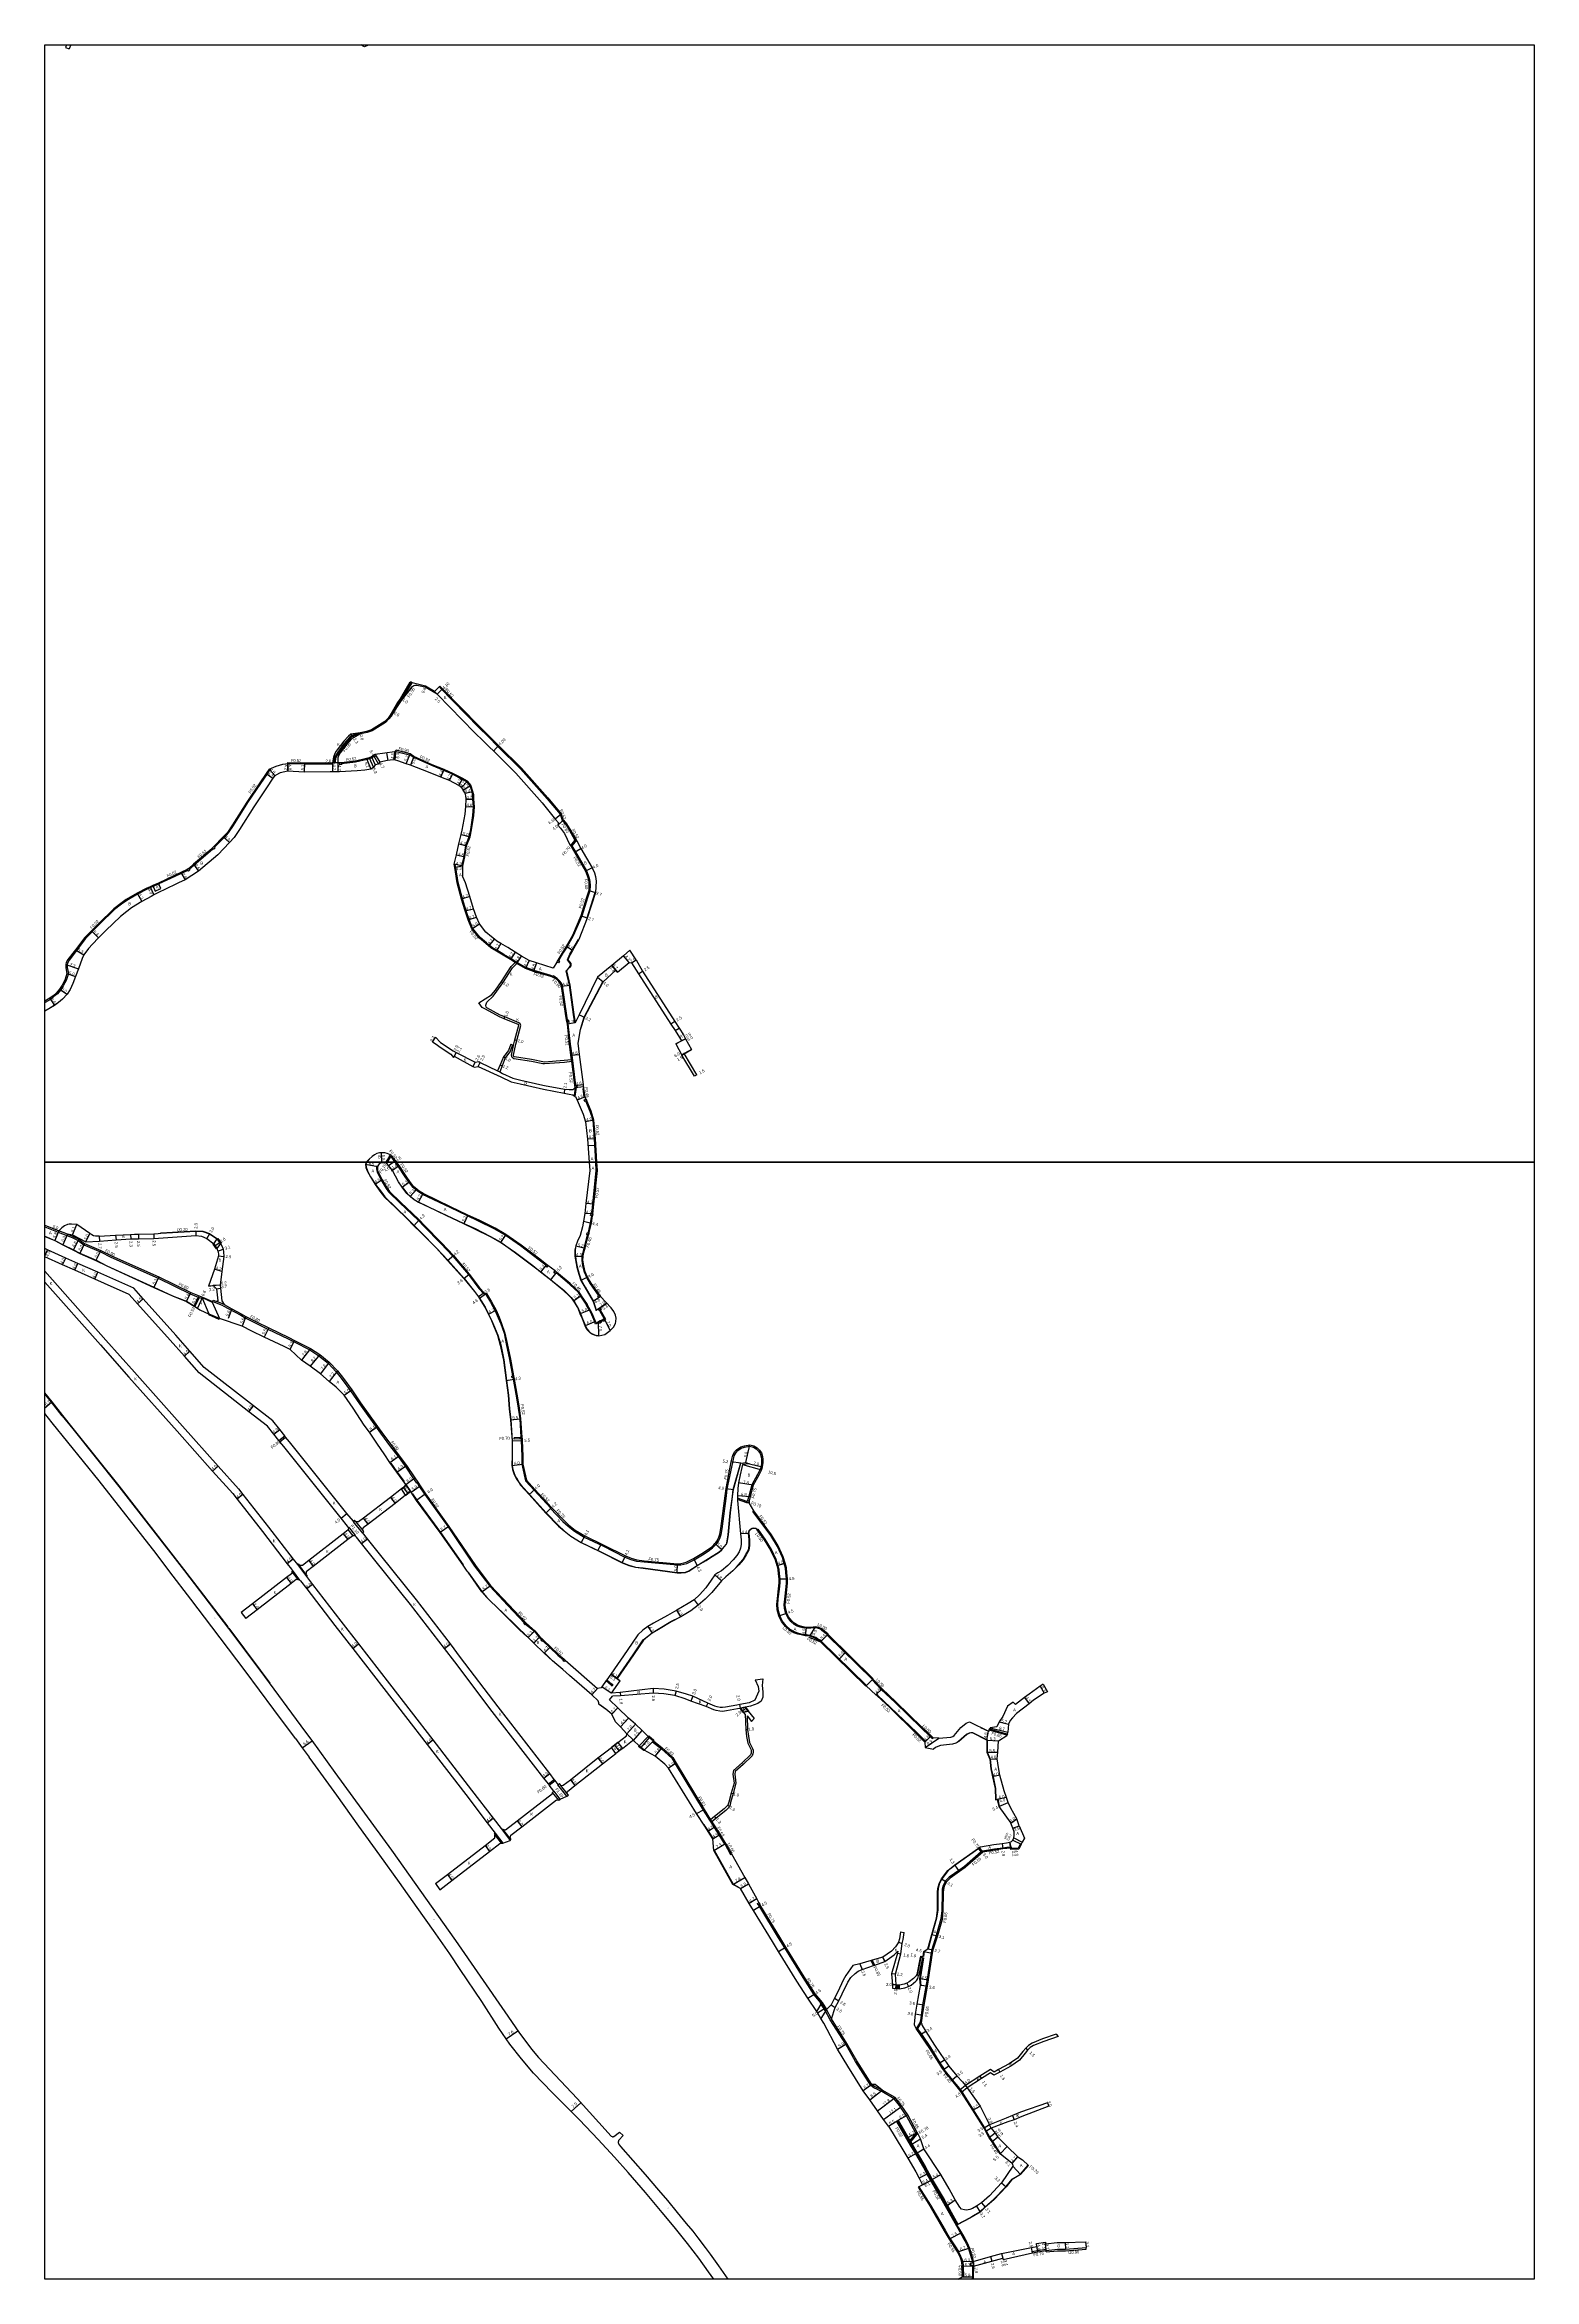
# Model space of a CAD drawing. Header units: metres. Extents: x -12000 to -11200, y -102000 to -99000.
# Drawn here: x -12000 to -11200, y -100200 to -99000 of the extents above; entities that cross this region are included whole.
import ezdxf

# ---------------------------------------------------------------- set-up
doc = ezdxf.new("R2010")
doc.units = ezdxf.units.M
doc.header["$LTSCALE"] = 2.5
for name, color, linetype in [('その他', 7, 'Continuous'), ('側溝・桝', 7, 'Continuous'), ('図郭', 7, 'Continuous'), ('幅員', 7, 'Continuous'), ('歩道・分離帯・安全施設', 7, 'Continuous'), ('舗装', 7, 'Continuous'), ('道路', 7, 'Continuous')]:
    doc.layers.add(name, color=color, linetype=linetype)
doc.styles.get("Standard").update_dxf_attribs({"font": ''})
doc.styles.add('YOKO_DECO', font='')
doc.styles.get('Standard').set_extended_font_data('@MS PGothic')
doc.styles.get('YOKO_DECO').set_extended_font_data('MS PGothic')

msp = doc.modelspace()

# ---------------------------------------------------------------- linework, layer by layer
at = {"layer": 'その他'}
for points in [[(-11542.9, -100043.8), (-11542.7, -100041.8)], [(-11540.9, -100044), (-11542.9, -100043.8)], [(-11542.7, -100041.8), (-11541, -100042)], [(-11542.6, -100043.9), (-11542.5, -100041.9)], [(-11542.1, -100043.9), (-11542, -100041.9)], [(-11541.7, -100043.9), (-11541.5, -100042)], [(-11540.9, -100044), (-11541, -100042)]]:
    msp.add_lwpolyline(points, dxfattribs=at)
at = {"layer": '側溝・桝'}
for points in [[(-11808.4, -99351.2), (-11803.2, -99342.4)], [(-11808, -99351.5), (-11802.6, -99342.6)], [(-11787.3, -99344.8), (-11787.7, -99345.2), (-11766.7, -99366.8), (-11761.9, -99371.5), (-11756.6, -99376.8), (-11744.4, -99388.8), (-11730.2, -99404.9), (-11723.2, -99413.3), (-11722.1, -99416.4)], [(-11808.4, -99351.2), (-11808.9, -99351.8), (-11810.1, -99353.4), (-11813.2, -99358.2), (-11814.3, -99360.2), (-11815.5, -99361.6), (-11817.4, -99363.4), (-11824.4, -99367.9), (-11827.1, -99368.9), (-11830.5, -99369.5)], [(-11830.5, -99369.5), (-11833.5, -99370.5), (-11834.8, -99371), (-11836.2, -99371.8), (-11839.5, -99375.6), (-11842.6, -99380), (-11844.2, -99382.4), (-11844.7, -99385.7)], [(-11830.4, -99370.1), (-11833.3, -99371), (-11834.5, -99371.5), (-11835.8, -99372.2), (-11839, -99376), (-11842.1, -99380.3), (-11843.6, -99382.6), (-11844.1, -99385.7)], [(-11823.1, -99382.1), (-11824.2, -99382.9), (-11826.9, -99383.9), (-11833, -99385.2), (-11840.6, -99386.1)], [(-11804.1, -99381.6), (-11812, -99379.6)], [(-11803.9, -99381.3), (-11804.1, -99381.6)], [(-11803.9, -99381.3), (-11803.7, -99380.8)], [(-11775.5, -99441.1), (-11776, -99441), (-11774.8, -99436.1), (-11773.9, -99430), (-11772, -99425.2), (-11771.2, -99421.5), (-11770.1, -99413.9), (-11769.7, -99409.3), (-11770, -99405.1), (-11770.2, -99402.9), (-11770.5, -99401.1), (-11771.7, -99397.9), (-11772.1, -99397.2), (-11773.3, -99395.9), (-11775.8, -99394.6), (-11781, -99391.8), (-11785.6, -99389.7), (-11792.1, -99387.1), (-11802.1, -99382.6), (-11803.9, -99381.3)], [(-11879.2, -99389.4), (-11880.6, -99391.6), (-11884.1, -99396.7), (-11891, -99407), (-11898.7, -99419.3), (-11901.4, -99423.3), (-11903.7, -99425.8), (-11908.8, -99431)], [(-11879.2, -99389.4), (-11879.5, -99389)], [(-11869.4, -99386), (-11860.5, -99386.1), (-11846.6, -99386.2), (-11845.4, -99386.2)], [(-11845.4, -99386.2), (-11845.4, -99385.7)], [(-11844.7, -99385.7), (-11844.1, -99385.7)], [(-11722.2, -99416.5), (-11721.7, -99416.1)], [(-11722.2, -99416.5), (-11721.8, -99416.9), (-11720.2, -99418.8), (-11718.4, -99421.7)], [(-11909.5, -99431.7), (-11909.9, -99432.2), (-11922.3, -99442.8)], [(-11718.4, -99421.7), (-11718.3, -99421.6), (-11717.9, -99421.3)], [(-11718.3, -99421.6), (-11715.2, -99427.1)], [(-11715.5, -99427.3), (-11717.7, -99430)], [(-11715.1, -99428), (-11716.9, -99430.2), (-11717.3, -99430.6)], [(-11716.9, -99430.2), (-11715, -99433.4), (-11709, -99443.6), (-11709, -99443.6)], [(-11923.1, -99443.4), (-11923.1, -99443.5), (-11926.7, -99445), (-11930.1, -99446.6), (-11938.7, -99450.6), (-11941.7, -99452), (-11945, -99453.5), (-11950.2, -99456.1), (-11955.9, -99459.6), (-11958.8, -99461.5), (-11962.5, -99464.4), (-11970.6, -99472.2), (-11978.1, -99479.9)], [(-11779.5, -99440.2), (-11780.1, -99440.1)], [(-11727.1, -99500.3), (-11728.1, -99499.9), (-11737.2, -99497.2), (-11741.6, -99495.6), (-11746.1, -99493), (-11747, -99492.5), (-11749.6, -99490.8), (-11753.4, -99488.5), (-11757.2, -99486.3), (-11759.5, -99485), (-11761.1, -99483.7), (-11762.8, -99482.3), (-11766.1, -99479.4), (-11770.2, -99474.5), (-11772.1, -99469.8), (-11773.7, -99465.1), (-11775.6, -99458.6), (-11778, -99449.9), (-11779.2, -99441.8), (-11779.5, -99440.2)], [(-11709.5, -99443.9), (-11709, -99443.6), (-11709, -99443.6)], [(-11709, -99443.6), (-11708.1, -99445.9), (-11707.6, -99447.5), (-11707.2, -99449.4), (-11707.1, -99451.5), (-11707.2, -99454.3), (-11708.4, -99458.2)], [(-11708.5, -99458.2), (-11711.6, -99467.9), (-11716.1, -99478.6), (-11719.6, -99484.6), (-11721.3, -99487.4), (-11724, -99491.9)], [(-11709, -99458), (-11708.5, -99458.2), (-11708.4, -99458.2)], [(-11978, -99480), (-11982.9, -99486.5), (-11986.9, -99491.7), (-11987.8, -99493.2), (-11988, -99494.1), (-11988, -99495.6), (-11987.3, -99498.8), (-11988.5, -99502.6), (-11990, -99505.4), (-11991.4, -99507.5), (-11993.2, -99509.7), (-11995, -99511.2), (-11996.9, -99512.7), (-11999.7, -99514.3), (-12000, -99514.5)], [(-11978, -99480), (-11978.1, -99479.9), (-11978.5, -99479.5)], [(-11746.4, -99493.4), (-11747.3, -99492.9)], [(-11721.8, -99505.4), (-11722.5, -99504), (-11723.5, -99502.7), (-11724.8, -99501.4), (-11726.2, -99500.6), (-11726.2, -99500.6)], [(-11722.4, -99505.6), (-11721.9, -99505.4), (-11721.8, -99505.4)], [(-11719.2, -99523.6), (-11719.6, -99521.4), (-11721.9, -99505.4)], [(-11714.8, -99559), (-11716.8, -99542.7), (-11717.6, -99536.7), (-11718.8, -99525.8), (-11719.1, -99524.5)], [(-11716.9, -99546.1), (-11717.1, -99545.1)], [(-11715.1, -99560), (-11715.7, -99564.4)], [(-11714.6, -99559.9), (-11715.3, -99564.8)], [(-11710.9, -99560.6), (-11710.4, -99560.5)], [(-11710.2, -99565.2), (-11710.3, -99565.1), (-11710.9, -99560.6)], [(-11710.2, -99565.2), (-11709.8, -99565)], [(-11704, -99600), (-11704.7, -99587.6), (-11705.5, -99577.6), (-11707.1, -99572.9), (-11709.4, -99567.4)], [(-11816.7, -99600), (-11817, -99600.5)], [(-11814.8, -99596.9), (-11816.7, -99600)], [(-11815.9, -99600), (-11816.3, -99600.8)], [(-11814.2, -99597.3), (-11815.9, -99600)], [(-11811.8, -99600), (-11814, -99597.1)], [(-11730.8, -99655.4), (-11735.1, -99652.1), (-11744.4, -99645), (-11752.7, -99639.3), (-11758.3, -99636), (-11767, -99631.8), (-11772.9, -99628.9), (-11782.2, -99624.5), (-11797.1, -99617.5), (-11799.2, -99616), (-11800.6, -99615), (-11802.1, -99613.7), (-11806, -99608.5), (-11810.1, -99602.2), (-11811.8, -99600)], [(-11706.2, -99627.9), (-11705.6, -99622.6), (-11703.8, -99604.5), (-11704, -99600)], [(-11821.3, -99602.4), (-11821.8, -99602.3)], [(-11821.8, -99602.3), (-11821.8, -99603.7), (-11821.7, -99604.6), (-11821.3, -99605.9), (-11819.3, -99609.8), (-11816.6, -99614.2), (-11815.3, -99616.1), (-11809.2, -99622), (-11802.8, -99628.1), (-11799.2, -99631.4), (-11796.4, -99634.4), (-11787.3, -99643.8), (-11780.8, -99650.5), (-11772.4, -99660.5), (-11766.8, -99667.9), (-11764.2, -99670.8)], [(-12000, -99634.8), (-11992.7, -99637.6)], [(-11708.1, -99638.1), (-11708, -99637.6), (-11706.8, -99632.7), (-11706.2, -99628.9)], [(-11992.7, -99637.6), (-11988.1, -99639.4)], [(-11987.8, -99638.7), (-11992.4, -99636.9)], [(-11988.1, -99639.4), (-11985.3, -99640.5), (-11982.1, -99642.1), (-11979, -99644.4), (-11970.1, -99648.2), (-11964.4, -99651.1), (-11939, -99662.4), (-11921.9, -99670.8), (-11917.6, -99672.5), (-11917.1, -99672.7), (-11915.7, -99673.2)], [(-11937.6, -99638.1), (-11918.9, -99636.9), (-11915.1, -99637.2), (-11911.4, -99638.4), (-11907.2, -99641.2)], [(-11937.6, -99638.3), (-11937.6, -99638.1)], [(-11907.3, -99641.3), (-11907.2, -99641.2)], [(-11702.5, -99671.6), (-11706.9, -99665.4), (-11708.8, -99662), (-11710.1, -99659.1), (-11711, -99655.8), (-11711.4, -99652.9), (-11711.3, -99650.7), (-11711, -99649.1), (-11710.2, -99646.2), (-11709.6, -99643.5), (-11708.4, -99639.1)], [(-11713.7, -99669.8), (-11715.3, -99668.2), (-11718.1, -99665.6), (-11725.4, -99659.5)], [(-11764.2, -99670.8), (-11763, -99671.2), (-11760.5, -99675.3), (-11758, -99679.9), (-11756.4, -99683.6), (-11755.1, -99686.9), (-11753.3, -99692), (-11752.1, -99697.6), (-11750.3, -99706), (-11748.7, -99714.9)], [(-11713.7, -99669.8), (-11712.2, -99672), (-11709, -99676.8)], [(-11917.6, -99672.5), (-11919.7, -99677.2), (-11919.8, -99677.4)], [(-11917.1, -99672.7), (-11919.3, -99677.6)], [(-11915.7, -99673.2), (-11915.5, -99672.8)], [(-11904.1, -99677.3), (-11909.8, -99674.9)], [(-11903.7, -99676.6), (-11907.5, -99675)], [(-11904.1, -99677.3), (-11894.7, -99682.3), (-11893.8, -99682.8), (-11892.3, -99683.6), (-11886.6, -99686.6), (-11880.1, -99689.7), (-11869.3, -99695), (-11866.1, -99696.6), (-11857.6, -99700.9), (-11852.8, -99704), (-11847.7, -99708.1), (-11843.4, -99712.7), (-11840.2, -99716.8), (-11835.8, -99722.9), (-11831, -99729.8), (-11819.6, -99745.7), (-11814.2, -99753), (-11810.2, -99758.2), (-11806.4, -99763.4), (-11801.9, -99770.1), (-11800.3, -99772.5)], [(-11702.3, -99686.2), (-11702.3, -99686.2), (-11704.1, -99687.1), (-11704.6, -99685.8), (-11706.2, -99682), (-11707.4, -99679.5), (-11709, -99676.8)], [(-11701.6, -99679.4), (-11698.8, -99684.4), (-11699.2, -99684.7)], [(-11700.1, -99685.1), (-11701.4, -99685.8)], [(-11748.5, -99715.8), (-11748.4, -99716.7), (-11747, -99724.7), (-11745.7, -99732.2), (-11744.9, -99738), (-11744.9, -99738), (-11744.2, -99747.7)], [(-11874.2, -99749.6), (-11871.1, -99747.1)], [(-11873.7, -99750.2), (-11870.6, -99747.8)], [(-11744.7, -99748), (-11747.9, -99748.1)], [(-11747.9, -99748.8), (-11747.9, -99748.1)], [(-11744.6, -99748.7), (-11747.9, -99748.8)], [(-11744.1, -99748.7), (-11744.1, -99749.5), (-11743.8, -99757.9), (-11743.7, -99762.2), (-11741.8, -99771.2), (-11737.2, -99776.2), (-11728.1, -99785.9), (-11728.1, -99785.9)], [(-11630.5, -99761.3), (-11629.7, -99757.8), (-11628.7, -99756), (-11627.8, -99754.9), (-11625.9, -99753.7), (-11624.1, -99753.1), (-11621.4, -99752.6), (-11619.4, -99753.1), (-11617.9, -99754.1), (-11616.7, -99755.2), (-11615.8, -99756.5), (-11615.2, -99758.3)], [(-11728.3, -99786.1), (-11721.7, -99793), (-11718.9, -99795.5), (-11715.5, -99798.3), (-11710.3, -99801.5), (-11700.3, -99806.2), (-11688.5, -99812.2), (-11685.2, -99813.5), (-11682.1, -99814.3), (-11678.1, -99814.8), (-11660.1, -99816.4), (-11658.3, -99816.3), (-11656.7, -99816), (-11655.2, -99815.6), (-11651.2, -99813.6), (-11646.7, -99810.9), (-11643.6, -99808.9), (-11641.4, -99807.2), (-11640.2, -99806.1), (-11639.5, -99805.4), (-11639, -99804.8), (-11638.4, -99804.2), (-11638.2, -99803.7), (-11637.5, -99802.2), (-11637.3, -99801.7), (-11636.7, -99800), (-11636.2, -99797), (-11633.8, -99779.3), (-11633.4, -99775.5), (-11630.5, -99761.3)], [(-11615.2, -99758.3), (-11615, -99759.8), (-11615, -99761.5), (-11615.3, -99763.5), (-11615.7, -99765.1), (-11617.1, -99767.8), (-11620.3, -99773.3), (-11621.9, -99779.5), (-11622.5, -99781.8), (-11622.5, -99781.9)], [(-11799.6, -99772), (-11800, -99772.3), (-11800.3, -99772.5)], [(-11800, -99772.3), (-11798.8, -99774.2), (-11795.8, -99778.5), (-11783.4, -99796), (-11769.1, -99817), (-11761, -99827.7), (-11751.2, -99838.1), (-11742.3, -99847.6), (-11742.3, -99847.6)], [(-11728.3, -99786.1), (-11728.1, -99785.9), (-11727.8, -99785.5)], [(-11622.9, -99783.1), (-11628, -99781.2)], [(-11622.9, -99782.4), (-11627.9, -99780.5)], [(-11588.5, -99850.4), (-11591.1, -99850.4), (-11592.8, -99850.2), (-11594.3, -99849.8), (-11595.9, -99849.2), (-11597.5, -99848.3), (-11599.2, -99846.7), (-11600.9, -99844.6), (-11602, -99842.4), (-11602.6, -99839.7), (-11602.8, -99837.7), (-11602.5, -99834.8), (-11601.9, -99829.7), (-11601.7, -99826.2), (-11601.6, -99823.8), (-11601.9, -99820.7), (-11602.2, -99818.1), (-11602.8, -99815.6), (-11603.8, -99812.3), (-11606.5, -99806.5), (-11610.1, -99800.6), (-11619.7, -99787.7), (-11619.2, -99787.4)], [(-11834.3, -99800.7), (-11837, -99797.4)], [(-11836.8, -99796.2), (-11836.7, -99796.1)], [(-11836.2, -99796.7), (-11836.7, -99796.1)], [(-11833.5, -99800), (-11836.2, -99796.7)], [(-11834.4, -99793.1), (-11834.2, -99792.9)], [(-11834.4, -99793.1), (-11833.8, -99793.9), (-11830.1, -99798.5), (-11829.5, -99799.2)], [(-11833, -99800.6), (-11833.5, -99800)], [(-11833.2, -99800.7), (-11833, -99800.6)], [(-11832.9, -99793.2), (-11829.2, -99797.8)], [(-11829.5, -99799.2), (-11829.4, -99799)], [(-11617.3, -99797.5), (-11616.9, -99797.2)], [(-11591.5, -99853.9), (-11593.7, -99853.5), (-11595.5, -99853.1), (-11597.4, -99852.3), (-11599.6, -99851.1), (-11601.8, -99849.1), (-11603.9, -99846.4), (-11605.2, -99843.5), (-11606.1, -99840.3), (-11606.3, -99837.7), (-11606, -99834.5), (-11605.4, -99829.4), (-11605.1, -99826), (-11605.1, -99823.9), (-11605.4, -99821.1), (-11605.6, -99818.8), (-11606.2, -99816.5), (-11607.1, -99813.5), (-11609.6, -99808.1), (-11613, -99802.6), (-11616.9, -99797.2)], [(-11867.2, -99820), (-11863.8, -99824.4)], [(-11863, -99824.5), (-11867, -99819.2)], [(-11864.3, -99816.2), (-11859.4, -99822.5)], [(-11859.7, -99821.3), (-11863.1, -99816.7)], [(-11741.7, -99848.2), (-11737, -99852), (-11734.4, -99855.4), (-11733.1, -99856.6)], [(-11588.5, -99850.4), (-11588.5, -99850.4), (-11588.5, -99849.9)], [(-11579.6, -99854), (-11582.6, -99851.5), (-11583.4, -99850.9), (-11584.5, -99850.5), (-11586, -99850.2), (-11588.5, -99850.4)], [(-11732.4, -99857.2), (-11728.8, -99860.7), (-11724.5, -99864.8), (-11721.4, -99867.4)], [(-11582.7, -99857.1), (-11584.9, -99856), (-11585.9, -99855.4), (-11587, -99854.9), (-11588.9, -99854.2), (-11590.8, -99853.9)], [(-11583.1, -99857.5), (-11583, -99857.4), (-11582.7, -99857.1)], [(-11698.4, -99878.5), (-11695.8, -99880.7)], [(-11698.1, -99878.1), (-11695.5, -99880.4)], [(-11555.6, -99878.1), (-11555.4, -99877.9), (-11555.3, -99877.7)], [(-11523.3, -99909.6), (-11524.4, -99908.5), (-11529.2, -99903.8), (-11543.2, -99890.3), (-11550.7, -99883.3), (-11555.6, -99878.1)], [(-11526.9, -99911.1), (-11531.7, -99906.4), (-11545.7, -99892.9), (-11552.7, -99886.3)], [(-11673.5, -99911.3), (-11673.1, -99910.8)], [(-11673.5, -99911.3), (-11668.7, -99915.1), (-11663.2, -99920.2), (-11661.4, -99923.2), (-11646.4, -99948.1), (-11642.9, -99953.5), (-11642.2, -99954.6), (-11640.4, -99957.4), (-11637.9, -99961.4), (-11634.9, -99966.3)], [(-11527.3, -99911.5), (-11526.9, -99911.1)], [(-11523.3, -99909.6), (-11522.9, -99909.3)], [(-11483.9, -99907.7), (-11492.7, -99905.1), (-11492.8, -99905)], [(-11483.8, -99907), (-11492.4, -99904.5), (-11492.5, -99904.4)], [(-11729.5, -99934), (-11726.3, -99931.6)], [(-11729, -99934.7), (-11725.8, -99932.2)], [(-11724.4, -99934.4), (-11724.2, -99934.3)], [(-11719.6, -99940.6), (-11724.4, -99934.4)], [(-11719.5, -99939), (-11722.8, -99934.8)], [(-11723.9, -99942.7), (-11727.2, -99938.5)], [(-11726.5, -99937.9), (-11726.3, -99937.8)], [(-11723.1, -99942.1), (-11726.3, -99937.8)], [(-11723.2, -99942.2), (-11723.1, -99942.1)], [(-11719.6, -99940.6), (-11719.5, -99940.5)], [(-11754.4, -99958.6), (-11750.1, -99964.3)], [(-11750.1, -99963.3), (-11754, -99958.2)], [(-11642.4, -99953.2), (-11641.7, -99954.3)], [(-11754.7, -99965.8), (-11758.2, -99961.2)], [(-11758, -99960.5), (-11754, -99965.8)], [(-11634.9, -99966.3), (-11634.8, -99966.2), (-11634.3, -99966)], [(-11634.8, -99966.2), (-11634.8, -99966.2), (-11631.6, -99971.8)], [(-11631.6, -99971.8), (-11631.2, -99971.6)], [(-11496.6, -99970), (-11497.1, -99970.5), (-11506.1, -99978.4), (-11509.1, -99980.4), (-11514.2, -99984), (-11516.2, -99986.1), (-11517.5, -99988.5), (-11518, -99990.5), (-11518.1, -99992.2), (-11518.2, -100001.9), (-11518.8, -100006.5), (-11521.2, -100015.4), (-11523.6, -100022.9), (-11524, -100024.7), (-11526.1, -100038.9), (-11528.5, -100052.6), (-11529.3, -100058.2), (-11529.7, -100061), (-11529.8, -100061.4), (-11529.8, -100061.9)], [(-11497.1, -99970.5), (-11498.5, -99968.5)], [(-11496.6, -99970), (-11497.9, -99968.1)], [(-11496.2, -99970.6), (-11496.5, -99970.2), (-11496.6, -99970)], [(-11476, -99966.2), (-11477.2, -99968.5), (-11480.7, -99968.7), (-11480.8, -99967.9), (-11483.3, -99968.1), (-11485.5, -99968.4), (-11489.9, -99969), (-11496.4, -99970.1), (-11496.5, -99970.2)], [(-11476, -99966.2), (-11475.5, -99966.4)], [(-11616.7, -99999), (-11616.1, -99999.9), (-11606, -100016.7), (-11602.7, -100022), (-11592.9, -100037.9), (-11587, -100047.2), (-11583.2, -100051.7)], [(-11554.9, -100031.5), (-11556.2, -100028.8)], [(-11554.2, -100031.3), (-11555.6, -100028.6)], [(-11578.1, -100060.6), (-11580.8, -100055.6)], [(-11577.5, -100060.2), (-11580.2, -100055.2)], [(-11556.4, -100095.9), (-11564.5, -100083), (-11569.8, -100073.7), (-11578.1, -100060.6)], [(-11529.8, -100061.9), (-11531.6, -100064.7), (-11531.9, -100065.3)], [(-11529.2, -100062.1), (-11531.2, -100065.3)], [(-11516.8, -100087.2), (-11516.8, -100087.1), (-11519.1, -100083.7), (-11524.1, -100075.6), (-11529, -100068.4), (-11531.2, -100065.3)], [(-11517, -100087.3), (-11516.8, -100087.2)], [(-11486.6, -100132.4), (-11490.8, -100126), (-11492.4, -100123.7), (-11494.2, -100120.5), (-11495.1, -100118.7), (-11501.2, -100109), (-11507.3, -100099.3), (-11508.2, -100098.1), (-11509.5, -100096.4), (-11512.5, -100092.8), (-11517, -100087.3)], [(-11550.5, -100099.1), (-11554.7, -100097.1), (-11556.4, -100095.9)], [(-11550.2, -100098.4), (-11554.3, -100096.4), (-11555.8, -100095.4)], [(-11540.2, -100107.5), (-11543.8, -100103), (-11550.5, -100099.1)], [(-11542.6, -100115.2), (-11542.1, -100114.9)], [(-11542.6, -100115.2), (-11535.2, -100127.9), (-11532.4, -100132.7), (-11528.1, -100139.9), (-11526.2, -100143.5), (-11524.3, -100146.9)], [(-11540.3, -100107.6), (-11540.2, -100107.5), (-11539.6, -100107.1)], [(-11531.8, -100122.2), (-11532.2, -100121.5), (-11537.2, -100112.2), (-11540.3, -100107.6), (-11540.3, -100107.6)], [(-11532.2, -100121.5), (-11535.4, -100125.5)], [(-11531.2, -100121.4), (-11531.8, -100122.2), (-11535.1, -100126.1)], [(-11486.9, -100132.7), (-11486.6, -100132.4)], [(-11530.5, -100150.3), (-11524.3, -100160.2), (-11516.4, -100173.7), (-11513.8, -100178.2), (-11510.9, -100182.6), (-11509.3, -100185.1), (-11509.2, -100185.2)], [(-11524.3, -100146.9), (-11518.1, -100157.7), (-11509.6, -100172.6), (-11506.3, -100178.4), (-11505.1, -100180.6), (-11503.9, -100183.4), (-11503, -100186.5), (-11502.2, -100188.9), (-11501.8, -100190.4)], [(-11509.8, -100185.4), (-11509.2, -100185.2), (-11509.2, -100185.2)], [(-11509.2, -100185.2), (-11508.1, -100187.5), (-11507.4, -100189.1), (-11507, -100190.5), (-11506.8, -100193.2), (-11506.6, -100198.7)], [(-11469.6, -100185), (-11466.8, -100184.5), (-11462.3, -100183.8), (-11462.2, -100183.8)], [(-11469.5, -100185.7), (-11469.6, -100185)], [(-11462.2, -100184.5), (-11462.2, -100183.8)], [(-11462.1, -100185.3), (-11462.2, -100184.5)], [(-11462.1, -100185.3), (-11456.1, -100184.7), (-11451.7, -100184.7), (-11440.6, -100183.8)], [(-11440.6, -100183.8), (-11440.6, -100183)], [(-11507.2, -100198.7), (-11506.6, -100198.7)], [(-11501.7, -100193), (-11501.8, -100198.6), (-11501.9, -100200)], [(-11501.8, -100190.4), (-11501.7, -100191.2)], [(-11501.7, -100192.6), (-11501.7, -100193)], [(-11501.3, -100190.4), (-11501.2, -100191.2)], [(-11501.2, -100192.6), (-11501.1, -100192.9)]]:
    msp.add_lwpolyline(points, dxfattribs=at)
for points in [[(-11823.4, -99381.7), (-11822.5, -99381.2), (-11822.2, -99381.6), (-11822, -99382), (-11822.8, -99382.5), (-11823.1, -99382.1)], [(-11841.6, -99385.7), (-11840.6, -99385.6), (-11840.6, -99386.1), (-11840.5, -99386.5), (-11841.5, -99386.7)], [(-11909.8, -99431.3), (-11909.1, -99430.6), (-11908.8, -99431), (-11908.4, -99431.3), (-11909.1, -99432), (-11909.5, -99431.7)], [(-11714.7, -99426.8), (-11714.3, -99427.6), (-11715.1, -99428.1), (-11715.1, -99428), (-11715.5, -99427.3), (-11715.5, -99427.3), (-11715.2, -99427.1)], [(-11923.4, -99443), (-11922.6, -99442.4), (-11922.3, -99442.8), (-11922, -99443.1), (-11922.8, -99443.8), (-11923.1, -99443.4)], [(-11724.9, -99492.6), (-11724.4, -99491.7), (-11724, -99491.9), (-11723.5, -99492.2), (-11724, -99493.1)], [(-11727.3, -99500.8), (-11727.1, -99500.3), (-11726.9, -99499.9), (-11726.1, -99500.3), (-11726.2, -99500.6), (-11726.5, -99501.1)], [(-11719.7, -99523.7), (-11719.2, -99523.6), (-11718.8, -99523.6), (-11718.7, -99524.5), (-11719.1, -99524.5), (-11719.6, -99524.6)], [(-11715.1, -99560), (-11715.3, -99559), (-11714.8, -99559), (-11714.3, -99558.9), (-11714.2, -99559.9), (-11714.6, -99559.9)], [(-11709.8, -99567.6), (-11710.2, -99566.7), (-11709.3, -99566.3), (-11708.9, -99567.2), (-11709.4, -99567.4)], [(-11813.7, -99596.7), (-11814, -99597.1), (-11814.1, -99597.3), (-11814.2, -99597.3), (-11814.8, -99596.9), (-11814.3, -99596.2)], [(-11706.8, -99628.8), (-11706.6, -99627.8), (-11706.2, -99627.9), (-11705.7, -99627.9), (-11705.8, -99628.9), (-11706.2, -99628.9)], [(-11708.9, -99638.9), (-11708.7, -99638), (-11708.1, -99638.1), (-11707.7, -99638.3), (-11708, -99639.2), (-11708.4, -99639.1)], [(-11731.1, -99655.8), (-11730.8, -99655.4), (-11730.5, -99655), (-11729.7, -99655.6), (-11730.3, -99656.4)], [(-11726.6, -99659.3), (-11725.9, -99658.5), (-11725.1, -99659.2), (-11725.4, -99659.5), (-11725.8, -99659.9)], [(-11702.9, -99671.9), (-11702.5, -99671.6), (-11702.1, -99671.4), (-11701.5, -99672.2), (-11702.4, -99672.7)], [(-11702.5, -99678.8), (-11701.6, -99678.3), (-11701.1, -99679.2), (-11701.6, -99679.4), (-11702, -99679.7)], [(-11702.5, -99685.8), (-11701.6, -99685.3), (-11701.4, -99685.8), (-11701.2, -99686.2), (-11702.1, -99686.7), (-11702.3, -99686.2)], [(-11700.3, -99684.7), (-11699.5, -99684.3), (-11699.2, -99684.7), (-11699, -99685.1), (-11699.9, -99685.6), (-11700.1, -99685.1)], [(-11749.2, -99715), (-11748.7, -99714.9), (-11748.2, -99714.8), (-11748, -99715.8), (-11748.5, -99715.8), (-11749, -99715.9)], [(-11744.7, -99747.7), (-11744.2, -99747.7), (-11743.7, -99747.7), (-11743.6, -99748.7), (-11744.1, -99748.7), (-11744.6, -99748.7), (-11744.7, -99748)], [(-11622.9, -99781.9), (-11622.5, -99781.9), (-11621.7, -99781.9), (-11621.7, -99783.1), (-11622.9, -99783.1), (-11622.9, -99782.4)], [(-11741.9, -99847.2), (-11741.3, -99847.9), (-11741.7, -99848.2), (-11741.9, -99848.5), (-11742.6, -99847.9), (-11742.3, -99847.6)], [(-11732.7, -99856.2), (-11732.1, -99856.8), (-11732.4, -99857.2), (-11732.7, -99857.5), (-11733.4, -99856.9), (-11733.1, -99856.6)], [(-11591.5, -99853.7), (-11590.8, -99853.8), (-11590.8, -99853.9), (-11590.9, -99854.5), (-11591.6, -99854.4), (-11591.5, -99853.9)], [(-11721.1, -99867), (-11720.4, -99867.6), (-11720.8, -99868), (-11721, -99868.3), (-11721.7, -99867.7), (-11721.4, -99867.4)], [(-11695.4, -99880.2), (-11694.8, -99880.8), (-11695.3, -99881.4), (-11695.9, -99880.8), (-11695.8, -99880.7), (-11695.5, -99880.4)], [(-11553.1, -99885.7), (-11552.6, -99886.2), (-11552.7, -99886.3), (-11553, -99886.7), (-11553.6, -99886.2)], [(-11483.8, -99906.9), (-11483, -99907.1), (-11483.2, -99907.9), (-11483.9, -99907.7), (-11483.9, -99907.7), (-11483.8, -99907)], [(-11617.2, -99998.2), (-11616.5, -99997.8), (-11616, -99998.6), (-11616.7, -99999), (-11616.8, -99999)], [(-11502.6, -100191.2), (-11501.7, -100191.2), (-11501.2, -100191.2), (-11501.2, -100192.6), (-11501.7, -100192.6), (-11502.6, -100192.6)]]:
    msp.add_lwpolyline(points, close=True, dxfattribs=at)
at = {"layer": '図郭'}
for points in [[(-12000, -99000), (-11200, -99000), (-11200, -99600), (-12000, -99600)], [(-12000, -99600), (-11200, -99600), (-11200, -100200), (-12000, -100200)]]:
    msp.add_lwpolyline(points, close=True, dxfattribs=at)
at = {"layer": '幅員'}
for points in [[(-11795.7, -99345), (-11795.4, -99344.4)], [(-11790.6, -99347.3), (-11789.2, -99348.7)], [(-11789.2, -99348.7), (-11786.3, -99345.9)], [(-11812.7, -99358.5), (-11813.3, -99358.2)], [(-11808.7, -99350.9), (-11808, -99351.5)], [(-11835.5, -99370.2), (-11834.2, -99372.2)], [(-11830.5, -99369.5), (-11830.4, -99370.1)], [(-11827.1, -99383.4), (-11824.9, -99389.1)], [(-11825.7, -99382.9), (-11823.4, -99388.2)], [(-11824.4, -99382.4), (-11822.5, -99386.8)], [(-11823.4, -99381.7), (-11820.7, -99386.4)], [(-11822.5, -99381.2), (-11820.1, -99385.2)], [(-11812.1, -99379.7), (-11812.5, -99384.1)], [(-11811.8, -99384.3), (-11811.2, -99378.9)], [(-11805.9, -99386.1), (-11803.7, -99380.8)], [(-11801.8, -99382.2), (-11803.6, -99386.9)], [(-11759, -99379.3), (-11756.2, -99376.4)], [(-11881, -99391.3), (-11877.4, -99393.8)], [(-11879.5, -99389), (-11876.3, -99392.6)], [(-11869.4, -99390.2), (-11869.4, -99385.4)], [(-11869.4, -99386), (-11869.4, -99390.2)], [(-11860.5, -99385.6), (-11860.6, -99390.7)], [(-11842.6, -99385.7), (-11845.4, -99385.7)], [(-11845.4, -99385.7), (-11845.4, -99390.4)], [(-11842.6, -99385.7), (-11842.6, -99390.4)], [(-11787.2, -99393.3), (-11785.4, -99389.3)], [(-11782.6, -99395.1), (-11780.8, -99391.4)], [(-11777.5, -99397.9), (-11775.5, -99394.1)], [(-11776.2, -99398.9), (-11773, -99395.5)], [(-11775.2, -99400.3), (-11771.2, -99397.7)], [(-11774.2, -99402), (-11770, -99401)], [(-11773.7, -99405.1), (-11769.5, -99405.1)], [(-11773.8, -99409.1), (-11769.2, -99409.3)], [(-11725.9, -99415.7), (-11722.7, -99413.1)], [(-11724.4, -99419.1), (-11721.3, -99416.5)], [(-11904.1, -99425.4), (-11900.7, -99428.5)], [(-11777.5, -99429.1), (-11773.4, -99430.2)], [(-11776.4, -99424.2), (-11771.5, -99425.3)], [(-11715.5, -99433.7), (-11712, -99431.7)], [(-11920, -99440.1), (-11917.4, -99443.9)], [(-11775.5, -99441.1), (-11780.1, -99440.1)], [(-11775.5, -99441.1), (-11779.8, -99441.9)], [(-11778.9, -99435.1), (-11774.3, -99436.2)], [(-11705.9, -99442.1), (-11709.5, -99443.9)], [(-11950.4, -99455.7), (-11947.8, -99460.1)], [(-11943.4, -99452.2), (-11941.3, -99456.5)], [(-11926.9, -99444.5), (-11924.6, -99448.5)], [(-11707.8, -99454.2), (-11704.2, -99455.3)], [(-11771.6, -99457.4), (-11776.1, -99458.8)], [(-11774.2, -99465.2), (-11769.7, -99464)], [(-11708.6, -99469), (-11712.1, -99467.8)], [(-11974.9, -99475.9), (-11971.1, -99479.6)], [(-11772.6, -99470), (-11768.1, -99468.5)], [(-11770.6, -99474.8), (-11766.5, -99472.1)], [(-11983.4, -99486), (-11978.9, -99488.7)], [(-11761.4, -99484.1), (-11758.5, -99480.4)], [(-11755, -99482.7), (-11757.4, -99486.8)], [(-11747.4, -99487.3), (-11749.9, -99491.3)], [(-11746.4, -99493.4), (-11743.9, -99489.4)], [(-11739.9, -99491.8), (-11741.8, -99496.1)], [(-11716.6, -99486.4), (-11720, -99484.3)], [(-11686.1, -99492.8), (-11689.1, -99489.2)], [(-11684.8, -99493.1), (-11682.4, -99491.5)], [(-11988.7, -99494), (-11981.8, -99496.3)], [(-11988.1, -99498.8), (-11983.4, -99500.4)], [(-11754.7, -99503.1), (-11753.9, -99503.7)], [(-11735.9, -99493.1), (-11737.4, -99497.7)], [(-11703.2, -99500.8), (-11700.1, -99503.3)], [(-11692.4, -99498), (-11695.4, -99494.4)], [(-11695.4, -99494.4), (-11693.3, -99496.9)], [(-11681.1, -99498.9), (-11679, -99497.6)], [(-11997.3, -99512.1), (-11994.8, -99515.9)], [(-11992, -99507.1), (-11987.9, -99509.9)], [(-11722.4, -99505.6), (-11718, -99505)], [(-11753.2, -99523.1), (-11752.8, -99522.1)], [(-11715.1, -99525.2), (-11719.3, -99525.9)], [(-11713, -99520.9), (-11710.1, -99522.3)], [(-11661.6, -99524.5), (-11663.7, -99525.9)], [(-11791.8, -99535.7), (-11790.1, -99532.9)], [(-11747.5, -99534.4), (-11746.5, -99534.7)], [(-11655.8, -99533.8), (-11661.1, -99536.6)], [(-11658, -99535), (-11655.8, -99533.8)], [(-11657.8, -99542.6), (-11652.7, -99539.5)], [(-11779.1, -99541.2), (-11780.5, -99543.8)], [(-11779.1, -99541.2), (-11780.1, -99543.1)], [(-11768.8, -99546.4), (-11770, -99548.7)], [(-11767.2, -99548.7), (-11766.1, -99546.5)], [(-11755.4, -99547.8), (-11754.3, -99548.3)], [(-11753.6, -99543.5), (-11752.7, -99544)], [(-11717.4, -99542.7), (-11712.8, -99542.2)], [(-11656.5, -99541.8), (-11657.8, -99542.6)], [(-11720.8, -99560.9), (-11721.1, -99563)], [(-11715.3, -99559), (-11710.7, -99558.4)], [(-11649.8, -99553.2), (-11651.1, -99553.9)], [(-11709.8, -99565), (-11714.1, -99566.8)], [(-11705, -99577.5), (-11709.5, -99578.4)], [(-11704.2, -99587.5), (-11708.4, -99587.8)], [(-11818.9, -99600), (-11819.1, -99595)], [(-11818.8, -99600.5), (-11818.9, -99600)], [(-11815.4, -99601.9), (-11812.9, -99600)], [(-11812.9, -99600), (-11811.8, -99599.1)], [(-11827.7, -99601.2), (-11821.3, -99602.4)], [(-11818.8, -99609.6), (-11822.6, -99612.1)], [(-11813.8, -99604.8), (-11809.7, -99601.9)], [(-11813.3, -99604.4), (-11809.7, -99601.9)], [(-11808.1, -99613.6), (-11803.9, -99610.4)], [(-11803.7, -99618.6), (-11800.2, -99614.6)], [(-11799.2, -99621.6), (-11796.8, -99617)], [(-11705.1, -99622.6), (-11709.4, -99622.2)], [(-11985, -99639.2), (-11982.8, -99633.5)], [(-11798.8, -99631.1), (-11801.8, -99634.2)], [(-11772.7, -99628.5), (-11774.9, -99633.2)], [(-11710.7, -99631.8), (-11706.4, -99632.8)], [(-11705.7, -99627.9), (-11709.9, -99627.6)], [(-12000, -99650.6), (-11998.5, -99647.2)], [(-11992.4, -99636.9), (-11994.6, -99642.2)], [(-11987.8, -99638.7), (-11992.4, -99636.9)], [(-11987.8, -99638.7), (-11990.2, -99644.5)], [(-11984.6, -99647.3), (-11981.6, -99641.5)], [(-11978.6, -99643.7), (-11981.2, -99649.1)], [(-11977.9, -99642.9), (-11975.7, -99638.4)], [(-11969.8, -99647.5), (-11972.5, -99652.9)], [(-11970.7, -99639.8), (-11970.5, -99642.5)], [(-11961.9, -99639.3), (-11961.7, -99641.8)], [(-11953.9, -99638.9), (-11953.8, -99641.2)], [(-11949.7, -99638.7), (-11949.6, -99641.2)], [(-11941.4, -99638.5), (-11941.3, -99641)], [(-11918.9, -99637.1), (-11918.9, -99639.4)], [(-11911.5, -99638.5), (-11913, -99641.1)], [(-11908.5, -99644.9), (-11906, -99643.2)], [(-11907, -99647.8), (-11904.1, -99646.8)], [(-11752.4, -99638.9), (-11755.2, -99643.3)], [(-11714.8, -99645.1), (-11709.8, -99646.3)], [(-11990.4, -99655.2), (-11988.7, -99651.6)], [(-11983.8, -99658.1), (-11982.2, -99654.5)], [(-11973.1, -99662.9), (-11971.5, -99659.2)], [(-11904.8, -99658.8), (-11908.8, -99657.5)], [(-11906.7, -99650.4), (-11903.8, -99650.7)], [(-11783.6, -99652.9), (-11780.4, -99650.2)], [(-11730.5, -99655), (-11733.7, -99659.1)], [(-11725.1, -99659.2), (-11728.3, -99663.3)], [(-11715.2, -99650.5), (-11710.9, -99650.8)], [(-11938.7, -99661.7), (-11941.3, -99667.4)], [(-11923.9, -99675), (-11921.6, -99670.1)], [(-11919.4, -99677.5), (-11917.1, -99671.8)], [(-11905.8, -99666.2), (-11912, -99666.6)], [(-11905.8, -99666.2), (-11909.5, -99666.4)], [(-11907.7, -99668.1), (-11905.6, -99667.8)], [(-11774.9, -99662.6), (-11772, -99660.2)], [(-11763.9, -99670.3), (-11767.1, -99672.4)], [(-11762.7, -99670.7), (-11766.5, -99673.3)], [(-11716, -99674.6), (-11711.9, -99671.7)], [(-11708.4, -99661.8), (-11712, -99663.6)], [(-11950.1, -99676.1), (-11947.2, -99673.4)], [(-11915.3, -99672.5), (-11918, -99678.5)], [(-11899.5, -99678.9), (-11901.5, -99684.1)], [(-11891.9, -99682.9), (-11893.9, -99688.1)], [(-11761.7, -99681.8), (-11757.5, -99679.6)], [(-11707, -99679.3), (-11712.4, -99681.5)], [(-11701.5, -99672.2), (-11705.5, -99674.9)], [(-11698.1, -99675.8), (-11703.9, -99679.7)], [(-11702.5, -99678.8), (-11698.1, -99675.8)], [(-11879.7, -99689), (-11882.1, -99694)], [(-11868.2, -99700.6), (-11865.8, -99695.8)], [(-11704.2, -99685.7), (-11709.7, -99688)], [(-11702.4, -99693.3), (-11702.5, -99685.8)], [(-11699.5, -99684.3), (-11696.3, -99690.5)], [(-11925, -99704.3), (-11922, -99701.6)], [(-11857.2, -99700.2), (-11862, -99706.4)], [(-11852.3, -99703.3), (-11857.4, -99709.7)], [(-11847.2, -99707.5), (-11851.9, -99713.7)], [(-11842.8, -99712.1), (-11847.3, -99717.8)], [(-11752.1, -99717.3), (-11747.9, -99716.6)], [(-12000, -99732), (-11996.3, -99729)], [(-11890.3, -99734.1), (-11887.8, -99731)], [(-11839.2, -99725.3), (-11835.1, -99722.4)], [(-11876.9, -99746.2), (-11873.8, -99743.7)], [(-11825.6, -99745.1), (-11821.3, -99742)], [(-11749.8, -99738.5), (-11744.4, -99737.9)], [(-11749, -99749.8), (-11743.6, -99749.6)], [(-11623.5, -99761.4), (-11621.3, -99751.8)], [(-11906.8, -99763.3), (-11909.8, -99766)], [(-11814.6, -99761.3), (-11809.6, -99757.8)], [(-11810.9, -99766.5), (-11805.7, -99762.9)], [(-11749.2, -99763), (-11743.2, -99762.2)], [(-11626.1, -99761.8), (-11631.3, -99761.1)], [(-11625.2, -99762.5), (-11615, -99765.3)], [(-11621.4, -99762.1), (-11614.6, -99763.7)], [(-11893.5, -99778.6), (-11896.6, -99781.1)], [(-11807.4, -99774.8), (-11804.9, -99778)], [(-11806.1, -99773.1), (-11801.2, -99769.6)], [(-11803.2, -99777.3), (-11798.4, -99773.9)], [(-11795.4, -99778.2), (-11800.3, -99781.7)], [(-11739.8, -99778.6), (-11736.8, -99775.8)], [(-11634.1, -99775.4), (-11630.1, -99775.8)], [(-11627.9, -99779.1), (-11621.1, -99779.7)], [(-11619.6, -99773.6), (-11627.3, -99772.3)], [(-11840.8, -99791.2), (-11837.7, -99788.7)], [(-11826.3, -99794.4), (-11828.7, -99791.2)], [(-11814.2, -99780.1), (-11811.8, -99783.3)], [(-11730.8, -99788.5), (-11727.8, -99785.5)], [(-11839.7, -99799.6), (-11837.2, -99802.7)], [(-11829.8, -99804.9), (-11826.7, -99802.4)], [(-11783, -99795.7), (-11787.6, -99799)], [(-11710, -99800.8), (-11711.9, -99804.4)], [(-11621.9, -99799.5), (-11626.3, -99799.6)], [(-11866.6, -99813.2), (-11869.7, -99815.7)], [(-11858.2, -99814), (-11855.8, -99817.2)], [(-11689.8, -99815.3), (-11688.1, -99811.5)], [(-11660.4, -99820.7), (-11660.1, -99815.7)], [(-11651.6, -99813), (-11649.6, -99816.7)], [(-11640.1, -99804.9), (-11636.4, -99808.3)], [(-11606.7, -99816.6), (-11602.3, -99815.4)], [(-11870.2, -99823.2), (-11867.7, -99826.4)], [(-11856.1, -99826.8), (-11859.3, -99829.3)], [(-11765.2, -99830.8), (-11760.6, -99827.4)], [(-11640.1, -99821.7), (-11636.5, -99824.9)], [(-11605.6, -99823.9), (-11601.1, -99823.8)], [(-11888.4, -99837.3), (-11885.9, -99840.5)], [(-11651.2, -99835.1), (-11649.1, -99838)], [(-11740.4, -99855.4), (-11736.7, -99851.7)], [(-11676, -99849.5), (-11673.7, -99853.1)], [(-11658.4, -99844.3), (-11660.5, -99840.6)], [(-11605.7, -99843.7), (-11601.5, -99842.2)], [(-11591.1, -99849.9), (-11591.6, -99854.4)], [(-11589, -99854.7), (-11586, -99849.7)], [(-11834.6, -99861.2), (-11831.5, -99858.7)], [(-11785.3, -99861.3), (-11782.1, -99858.8)], [(-11737.3, -99858.4), (-11734, -99855)], [(-11731.7, -99863.7), (-11728.4, -99860.3)], [(-11583.1, -99857.5), (-11579.2, -99853.6)], [(-11573.4, -99866.9), (-11569.9, -99863.4)], [(-11692.6, -99877.4), (-11696, -99875.1)], [(-11696, -99875.1), (-11691, -99878.6)], [(-11703.1, -99882.7), (-11706.2, -99886.2)], [(-11695.7, -99885.3), (-11700.7, -99881.8)], [(-11691, -99884.8), (-11690.8, -99886.6)], [(-11673.2, -99882.8), (-11673.2, -99885.3)], [(-11660.9, -99884.1), (-11661.5, -99886.5)], [(-11651.9, -99886.8), (-11652.9, -99889.5)], [(-11553.6, -99886.2), (-11550.3, -99882.9)], [(-11473.8, -99887.6), (-11471.3, -99890.9)], [(-11465.3, -99881.5), (-11463.2, -99885.2)], [(-11695.4, -99896.6), (-11692.2, -99893.2)], [(-11690.8, -99903.4), (-11686.4, -99898.7)], [(-11643.9, -99890.6), (-11644.7, -99892.4)], [(-11626.4, -99893.3), (-11626.7, -99891.4)], [(-11625.2, -99894.8), (-11623.4, -99893.3)], [(-11861.8, -99914.6), (-11856.4, -99910.8)], [(-11794.6, -99912.8), (-11791.5, -99910.3)], [(-11687.4, -99907), (-11682.7, -99901.9)], [(-11683.7, -99910.7), (-11679.2, -99905.3)], [(-11679.6, -99914.5), (-11675.2, -99909.1)], [(-11623.5, -99904.8), (-11622.5, -99904.7)], [(-11527.3, -99911.5), (-11524, -99908.2)], [(-11527.1, -99914.5), (-11519.8, -99909.4)], [(-11494, -99910.4), (-11493.1, -99905.7)], [(-11494, -99910.4), (-11487.7, -99910.9)], [(-11492.2, -99903.8), (-11482.8, -99906.2)], [(-11487.4, -99900.7), (-11482.3, -99901.9)], [(-11702.9, -99920), (-11700.4, -99923.2)], [(-11694, -99913.1), (-11691.5, -99916.3)], [(-11672.2, -99919), (-11668.3, -99914.6)], [(-11660.8, -99922.9), (-11665, -99925.6)], [(-11494.1, -99916.9), (-11488.2, -99916.9)], [(-11492.4, -99920.7), (-11488.4, -99920.5)], [(-11732, -99930.8), (-11728.8, -99928.3)], [(-11717.7, -99931.7), (-11715.2, -99934.8)], [(-11487, -99929.3), (-11490.9, -99930.2)], [(-11649.9, -99949.8), (-11645.8, -99947.8)], [(-11633.2, -99945.4), (-11632.2, -99946.2)], [(-11631.3, -99939), (-11630.3, -99939.2)], [(-11483.5, -99941.3), (-11489.3, -99942.5)], [(-11483.5, -99941.3), (-11488.4, -99942.3)], [(-11487.5, -99946.1), (-11482.6, -99943.9)], [(-11762.4, -99954.8), (-11759.2, -99952.4)], [(-11746.3, -99953.8), (-11743.8, -99957)], [(-11639.9, -99957.1), (-11643.7, -99959.5)], [(-11640.2, -99951.4), (-11639.4, -99952.4)], [(-11481.2, -99955.1), (-11478, -99952.7)], [(-11480, -99957.8), (-11476.7, -99956.5)], [(-11763.5, -99967.1), (-11761.1, -99970.3)], [(-11641.2, -99963.5), (-11637.4, -99961.1)], [(-11640.6, -99969.7), (-11634.3, -99966)], [(-11496.2, -99970.6), (-11497.9, -99968.1)], [(-11485.7, -99966), (-11485.4, -99968.9)], [(-11481.1, -99969.2), (-11481.6, -99965.3)], [(-11481.6, -99965.3), (-11481.2, -99968.4)], [(-11480, -99964.1), (-11475.5, -99966.4)], [(-11479.6, -99962.9), (-11475, -99965.3)], [(-11783.7, -99982.6), (-11781.3, -99985.8)], [(-11508.7, -99981), (-11511.2, -99977.5)], [(-11630.4, -99987.9), (-11624, -99984.2)], [(-11626.4, -99990.2), (-11622.1, -99987.7)], [(-11617.6, -99995.7), (-11621.7, -99998.1)], [(-11518.3, -99984.9), (-11515.7, -99986.5)], [(-11615.5, -99999.6), (-11619.3, -100001.9)], [(-11541.4, -100018.9), (-11539.5, -100019.6)], [(-11523.6, -100014.9), (-11520.6, -100015.6)], [(-11605.9, -100023.9), (-11602.1, -100021.6)], [(-11562.3, -100030.5), (-11561, -100033.7)], [(-11548.8, -100029.3), (-11549.8, -100027)], [(-11542, -100024.9), (-11540.2, -100025.3)], [(-11528.6, -100027.3), (-11529.6, -100027.1)], [(-11527.8, -100023.9), (-11523.4, -100024.9)], [(-11525.7, -100022.5), (-11523, -100023.1)], [(-11543, -100036.1), (-11545.2, -100035.9)], [(-11542.7, -100041.8), (-11544.7, -100041.8)], [(-11542.7, -100041.8), (-11542.9, -100043.8)], [(-11536.9, -100041), (-11536.1, -100042.8)], [(-11525.5, -100039.3), (-11530, -100038.6)], [(-11526.1, -100042.6), (-11529.7, -100042.3)], [(-11590.2, -100049.1), (-11586.4, -100046.7)], [(-11584.9, -100056.9), (-11580.7, -100054.3)], [(-11577.7, -100052.6), (-11575.5, -100054)], [(-11575.8, -100049.1), (-11573.5, -100050.4)], [(-11527.8, -100052.7), (-11531.4, -100052.2)], [(-11752.2, -100070.8), (-11745.9, -100066.5)], [(-11528.7, -100058.3), (-11532.4, -100057.7)], [(-11526.7, -100066.9), (-11529.6, -100068.7)], [(-11574.2, -100076.4), (-11569.2, -100073.3)], [(-11473.1, -100075.9), (-11472.1, -100076.9)], [(-11519.6, -100084), (-11516.8, -100082.1)], [(-11514.4, -100085.5), (-11517.3, -100087.5)], [(-11512.8, -100093), (-11510.1, -100090.8)], [(-11497.7, -100091), (-11496.9, -100092.2)], [(-11487.8, -100087.4), (-11487.1, -100088.7)], [(-11555.8, -100095.4), (-11560.5, -100098.7)], [(-11556.9, -100103.7), (-11550.2, -100098.4)], [(-11552.7, -100109.5), (-11543.3, -100102.4)], [(-11505.4, -100095.9), (-11508.5, -100098.4)], [(-11504.5, -100097.1), (-11507.6, -100099.6)], [(-11505.4, -100095.9), (-11504.5, -100097.1)], [(-11717.2, -100109.9), (-11712.1, -100105.2)], [(-11549.5, -100114.1), (-11539.6, -100107.1)], [(-11546.8, -100117.7), (-11542.1, -100114.9)], [(-11541.7, -100114.6), (-11536.5, -100111.7)], [(-11501.5, -100109.2), (-11497.6, -100107)], [(-11480.2, -100112.1), (-11479.3, -100114.3)], [(-11461.5, -100105.2), (-11460.8, -100107.1)], [(-11536.4, -100123.8), (-11531.4, -100121.1)], [(-11534.3, -100127.4), (-11529.7, -100124.6)], [(-11492.6, -100117), (-11495.5, -100118.9)], [(-11491.7, -100118.8), (-11494.6, -100120.7)], [(-11489.6, -100121.6), (-11492.8, -100124)], [(-11491.7, -100118.8), (-11492.6, -100117)], [(-11488.2, -100123.7), (-11491.1, -100126.2)], [(-11532, -100132.4), (-11536.5, -100135)], [(-11531.5, -100132.1), (-11527.8, -100129.9)], [(-11483.1, -100128.7), (-11486.9, -100132.7)], [(-11480.5, -100137.8), (-11477.3, -100134.3)], [(-11480.1, -100139.3), (-11475.9, -100143.7)], [(-11523.8, -100146.7), (-11530.9, -100150.6)], [(-11525.7, -100143.3), (-11530.4, -100145.7)], [(-11528.6, -100149.3), (-11523.8, -100146.7)], [(-11523.4, -100146.4), (-11518.7, -100143.8)], [(-11486.1, -100148.2), (-11483.6, -100150.3)], [(-11515.4, -100160.3), (-11511, -100157.4)], [(-11499.5, -100160.8), (-11497.6, -100163.9)], [(-11496.9, -100158.9), (-11494.9, -100161.3)], [(-11507.6, -100175), (-11514.2, -100178.5)], [(-11503.4, -100183.3), (-11509.8, -100185.4)], [(-11492.1, -100187.7), (-11491.4, -100190.3)], [(-11486.2, -100186.2), (-11485.3, -100189.4)], [(-11486.2, -100186.2), (-11485.5, -100188.7)], [(-11469.5, -100185.7), (-11470, -100182.9)], [(-11466.7, -100185.2), (-11467.4, -100180.8)], [(-11462.2, -100184.5), (-11462.6, -100180.1)], [(-11462.2, -100184.5), (-11462.5, -100180.9)], [(-11451.9, -100180.2), (-11451.7, -100183.9)], [(-11441, -100179.8), (-11440.6, -100183)], [(-11501.3, -100190.4), (-11507.6, -100190.6)], [(-11501.1, -100192.9), (-11507.4, -100193.2)], [(-11507.2, -100198.7), (-11501.3, -100198.6)], [(-11501.3, -100190.4), (-11501.1, -100192.9)]]:
    msp.add_lwpolyline(points, dxfattribs=at)
at = {"layer": '歩道・分離帯・安全施設'}
for points in [[(-11708.7, -99468.9), (-11704.4, -99455.3), (-11704.4, -99455.3)], [(-11715.2, -99525.2), (-11716, -99520.8), (-11718.2, -99505), (-11719.9, -99497.3), (-11718.3, -99495.5), (-11717.6, -99494.6), (-11717.7, -99493.5), (-11719.2, -99491.5)], [(-11719.2, -99491.5), (-11718, -99488.4), (-11713.3, -99480.6)], [(-11712.1, -99528.2), (-11710.3, -99522.2), (-11700.2, -99503.2), (-11700.2, -99503.2)], [(-12000, -99518.8), (-11997.8, -99517.6), (-11994.9, -99515.8), (-11992.6, -99514.2), (-11990.5, -99512.3)], [(-11827, -99600), (-11827.6, -99601.2), (-11827.4, -99602.8), (-11826.6, -99604.7), (-11825, -99607.9), (-11822.4, -99612), (-11819.2, -99616.2), (-11817.4, -99618.7), (-11811.4, -99624.5), (-11805.3, -99630.4), (-11801.7, -99634), (-11798.1, -99637.5), (-11789.5, -99646.2), (-11783.5, -99652.8), (-11774.8, -99662.5), (-11769.1, -99669.5), (-11767, -99672.4), (-11765.6, -99674.5), (-11763.5, -99678), (-11761.6, -99681.7), (-11760, -99685), (-11758.4, -99688.7), (-11756.7, -99693), (-11755.1, -99698.2), (-11753.5, -99706.3), (-11752, -99717.3), (-11751, -99725.3), (-11750.4, -99732.6), (-11749.7, -99738.4), (-11748.9, -99749.8), (-11748.9, -99757.7), (-11749, -99763), (-11748.6, -99765.2), (-11747.9, -99767.2), (-11747.1, -99769.1), (-11746.2, -99770.4), (-11745.1, -99772.2), (-11744.3, -99773.4), (-11730.7, -99788.4), (-11723.9, -99795.4), (-11721, -99798), (-11717.4, -99800.9), (-11711.8, -99804.3), (-11701.7, -99809.1), (-11689.8, -99815.1), (-11686.2, -99816.5), (-11682.7, -99817.5), (-11678.5, -99818), (-11660.4, -99820.5), (-11658.3, -99820.5), (-11655.9, -99820.2), (-11654.1, -99819.6), (-11649.6, -99816.6), (-11644.9, -99813.8), (-11641.6, -99811.7), (-11639.2, -99810.3), (-11637.8, -99809.4), (-11636.5, -99808.2), (-11635.9, -99807.5), (-11635.1, -99806.6), (-11633.9, -99805.2), (-11633.7, -99804.5), (-11633.4, -99803.4), (-11632.9, -99800.2), (-11631.8, -99788.4), (-11630.7, -99779.6), (-11630.3, -99775.8), (-11626.2, -99761.6)], [(-11825.7, -99598.5), (-11826.9, -99599.7), (-11827, -99600)], [(-11808, -99613.6), (-11808, -99613.6), (-11805.4, -99616.9), (-11803.6, -99618.5), (-11801.6, -99620.1), (-11799.2, -99621.5), (-11784.3, -99628.6), (-11774.9, -99633), (-11768.9, -99635.8), (-11760.5, -99640), (-11755.1, -99643.1), (-11747.1, -99648.7), (-11737.9, -99655.7), (-11733.6, -99659), (-11728.3, -99663.1), (-11721.1, -99669), (-11718.5, -99671.5), (-11717.2, -99672.8)], [(-12000, -99639.9), (-11994.6, -99642.1), (-11990.1, -99644.4), (-11984.6, -99647.2), (-11981.1, -99649), (-11972.4, -99652.7), (-11966.6, -99655.7), (-11941.3, -99667.3), (-11931.4, -99671.8), (-11923.8, -99674.8), (-11919.7, -99677.2)], [(-11714.7, -99645.1), (-11714.7, -99645.1), (-11715.1, -99647.1), (-11715.1, -99648.8), (-11715, -99650.5), (-11714.7, -99652.6), (-11714, -99656.3), (-11712.9, -99660.2), (-11711.9, -99663.5), (-11709.7, -99667.2), (-11705.3, -99674.9), (-11703.8, -99679.6)], [(-11717.2, -99672.8), (-11715.9, -99674.6), (-11715.5, -99675.1), (-11714.7, -99676.6), (-11713.3, -99679)], [(-11717.2, -99672.8), (-11715.3, -99675.6), (-11713.3, -99679)], [(-11713.3, -99679), (-11712.2, -99681.4), (-11711.1, -99684.2), (-11709.6, -99687.9), (-11708.6, -99689.8), (-11707.7, -99690.9), (-11706.7, -99691.9), (-11705.8, -99692.3), (-11704.8, -99692.8), (-11703.8, -99693.1), (-11702.4, -99693.1)], [(-11990.3, -99736.1), (-11996, -99728.8), (-12000, -99724)], [(-11901.5, -99849.6), (-11925.2, -99818.7), (-11960, -99773.9), (-11984.7, -99743.1), (-11990.3, -99736.1)], [(-11814.1, -99761.7), (-11810.8, -99766.4), (-11807, -99771.6)], [(-11802.5, -99778.2), (-11800.2, -99781.6), (-11787.5, -99798.9), (-11775.2, -99816.4)], [(-11628.7, -99817.7), (-11627.3, -99816.3), (-11625, -99813.6), (-11623.4, -99810.8), (-11622, -99808.4), (-11621.6, -99806), (-11621.6, -99802.9), (-11622, -99799.4), (-11621.6, -99797.9), (-11620.9, -99797.1), (-11620.1, -99796.6), (-11619.1, -99796.4), (-11618.1, -99796.6), (-11617.2, -99797.3)], [(-11617.4, -99797.5), (-11613.5, -99802.9), (-11610.2, -99808.4), (-11607.7, -99813.7), (-11606.8, -99816.6), (-11606.3, -99818.9), (-11606, -99821.1), (-11605.7, -99823.9), (-11605.8, -99825.9)], [(-11762.4, -99833.8), (-11765, -99830.7), (-11772.2, -99820.7)], [(-11878.9, -99879.8), (-11884.1, -99872.9), (-11901, -99850.4)], [(-11742.3, -99853.4), (-11745.2, -99850.7), (-11755.2, -99840.8)], [(-11692.8, -99877.4), (-11684, -99864.6), (-11678.5, -99856.6), (-11676.3, -99854.8), (-11673.7, -99852.9), (-11670.5, -99850.8), (-11663.7, -99846.8), (-11658.5, -99844.2)], [(-11737.2, -99858.3), (-11740.3, -99855.3)], [(-11727.2, -99867.8), (-11731.6, -99863.6)], [(-11589.4, -99855.1), (-11583.3, -99857.7)], [(-11583, -99857.4), (-11558.7, -99881.2)], [(-11555.4, -99877.9), (-11579.7, -99854.1)], [(-11691.1, -99878.7), (-11692.8, -99877.4)], [(-11702.3, -99891.1), (-11698.5, -99893.8)], [(-11510, -99911.6), (-11509.2, -99911.1), (-11504.9, -99907.3), (-11503.4, -99906.6), (-11502.7, -99906.4), (-11501.8, -99906.4), (-11493.9, -99910.3), (-11493.9, -99916.9), (-11492.2, -99920.6), (-11491.7, -99925.9), (-11490.7, -99930.2), (-11489.4, -99936.5), (-11489.2, -99942.4), (-11488.2, -99942.2), (-11487.4, -99946)], [(-11492.1, -99903.8), (-11492.4, -99904.5), (-11492.7, -99905.1), (-11493, -99905.9), (-11497.2, -99903.8)], [(-11646, -99955.6), (-11645.4, -99956.6), (-11643.6, -99959.4), (-11641, -99963.4)], [(-11640.5, -99969.6), (-11630.3, -99987.8), (-11627.6, -99989.3)], [(-11497.4, -99967.9), (-11497.8, -99968.2), (-11498.4, -99968.7), (-11511.1, -99977.6), (-11513.6, -99979.6)], [(-11514.3, -99980.1), (-11514.8, -99980.5), (-11518.2, -99985), (-11519.6, -99987.8), (-11520.2, -99990.1), (-11520.3, -99992.1), (-11520.4, -100001.7), (-11521, -100006.1), (-11523.5, -100015)], [(-11523.5, -100015), (-11525.5, -100022.6)], [(-11529.3, -100026.5), (-11529.4, -100027.1), (-11531.4, -100036.4), (-11531.7, -100037)], [(-11528.1, -100027.4), (-11529.8, -100038.6), (-11529.5, -100042.3), (-11529.5, -100042.3)], [(-11525.5, -100022.6), (-11527.6, -100024), (-11528, -100026.7)], [(-11580.2, -100055.2), (-11580.3, -100055.3), (-11580.8, -100055.6), (-11580.9, -100055.7), (-11583.3, -100051.8), (-11583.2, -100051.7), (-11582.6, -100051.4), (-11582.5, -100051.3)], [(-11580.3, -100055.3), (-11582.6, -100051.4)], [(-11541.6, -100114.6), (-11536.3, -100123.8), (-11535.3, -100125.4), (-11534.9, -100126.1), (-11534.2, -100127.4), (-11531.4, -100132.1), (-11527.1, -100139.4), (-11525.2, -100143), (-11523.3, -100146.4), (-11517, -100157.1), (-11509.6, -100170.3), (-11503.2, -100166.9), (-11502, -100166.3), (-11501.1, -100165.8), (-11497.7, -100163.8), (-11495, -100161.1), (-11490.4, -100157.2), (-11483.7, -100150.2), (-11480.5, -100146.2), (-11476, -100143.6), (-11471.8, -100138.7)]]:
    msp.add_lwpolyline(points, dxfattribs=at)
at = {"layer": '舗装'}
for points in [[(-11789.2, -99348.7), (-11790.6, -99347.3)], [(-11816.4, -99380.3), (-11815.8, -99384.4)], [(-11842.6, -99385.7), (-11845.4, -99385.7)], [(-11941.9, -99451.5), (-11940.6, -99454.5), (-11937.6, -99453.1), (-11938.9, -99450.2)], [(-11746.4, -99493.4), (-11747.3, -99492.9)], [(-11661.4, -99529.4), (-11659.3, -99528.1)], [(-11767.2, -99548.7), (-11766.1, -99546.5)], [(-11756.8, -99551), (-11755.6, -99551.6)], [(-11716.9, -99546.1), (-11717.1, -99545.1)], [(-11715.1, -99560), (-11710.6, -99559.5)], [(-11708.1, -99591.1), (-11704, -99590.9)], [(-11803.3, -99777.1), (-11806, -99773.2)], [(-11702.9, -99808.7), (-11701, -99805.1)], [(-11579.6, -99854), (-11583.1, -99857.5)], [(-11651.9, -99886.8), (-11652.9, -99889.5)], [(-11558.8, -99881.3), (-11555.3, -99877.7)], [(-11623.8, -99892.8), (-11626.4, -99893.3)], [(-11624.7, -99895.4), (-11622.2, -99894.9)], [(-11692.2, -99911.7), (-11689.7, -99914.9)], [(-11683.7, -99910.7), (-11684.2, -99910.2), (-11687.4, -99907)], [(-11693.2, -99917.6), (-11695.6, -99914.5)], [(-11642.4, -99953.2), (-11641.7, -99954.3)], [(-11549.8, -100027), (-11548.8, -100029.3)], [(-11505.4, -100095.9), (-11504.5, -100097.1)], [(-11466.7, -100185.2), (-11467.1, -100182.3)]]:
    msp.add_lwpolyline(points, dxfattribs=at)
at = {"layer": '道路', "flags": 128}
for points in [[(-11988.3, -99000), (-11988.8, -99001.5)], [(-11985.9, -99000), (-11986.8, -99002.3)]]:
    msp.add_lwpolyline(points, dxfattribs=at)
at = {"layer": '道路'}
for points in [[(-11826.3, -99000), (-11826.7, -99000.5), (-11828.2, -99001.1), (-11829.4, -99000.7), (-11830.1, -99000)], [(-11988.8, -99001.5), (-11986.8, -99002.3)], [(-11789.2, -99348.7), (-11795.7, -99345), (-11800.1, -99344.2), (-11801.2, -99344.2), (-11801.8, -99344.3), (-11802.3, -99344.6), (-11802.8, -99344.9), (-11805.2, -99347.9), (-11808, -99351.5), (-11808.5, -99352.1), (-11809.7, -99353.7), (-11812.7, -99358.5), (-11813.9, -99360.5), (-11815.1, -99362), (-11817, -99363.9), (-11824.1, -99368.4), (-11826.9, -99369.4), (-11830.4, -99370.1)], [(-11808.7, -99350.9), (-11803.7, -99342.3)], [(-11790.6, -99347.3), (-11795.4, -99344.4), (-11802.6, -99342.6), (-11803.2, -99342.4), (-11803.7, -99342.3)], [(-11790.6, -99347.3), (-11787.7, -99344.4), (-11766.3, -99366.4), (-11761.5, -99371.2), (-11756.2, -99376.4), (-11744, -99388.5), (-11729.8, -99404.5), (-11722.7, -99413.1), (-11721.7, -99416.1)], [(-11808.7, -99350.9), (-11809.3, -99351.5), (-11810.5, -99353.2), (-11813.3, -99358.2), (-11814.4, -99360.1), (-11815.5, -99361.6), (-11817.4, -99363.4), (-11824.4, -99367.9), (-11827.1, -99368.8), (-11830.5, -99369.5), (-11833.1, -99369.9), (-11835.5, -99370.2)], [(-11789.2, -99348.7), (-11789, -99348.9), (-11769.1, -99369.3), (-11764.3, -99374), (-11755.7, -99382.5), (-11746.9, -99391.2), (-11732.8, -99407.1), (-11725.6, -99416.1), (-11724.1, -99417.8), (-11724.4, -99419.1), (-11723, -99420.8), (-11720.9, -99423.6), (-11717.9, -99429.6)], [(-11835.5, -99370.2), (-11836.9, -99371.3), (-11839.4, -99374), (-11842.9, -99378.6), (-11843.5, -99379.4)], [(-11830.4, -99370.1), (-11834.2, -99372.2), (-11835.4, -99373), (-11837.7, -99375.6), (-11841.3, -99380.3), (-11842.1, -99381.6), (-11842.6, -99382.9), (-11842.6, -99385.7)], [(-11843.5, -99379.4), (-11844.2, -99380.6), (-11844.9, -99382.6), (-11845.4, -99385.7)], [(-11726.9, -99495.9), (-11735.9, -99493.1), (-11739.9, -99491.8), (-11743.9, -99489.4), (-11747.4, -99487.3), (-11751.2, -99484.9), (-11755, -99482.7), (-11757.1, -99481.5), (-11758.5, -99480.4), (-11760.1, -99479.1), (-11763, -99476.6), (-11766.5, -99472.1), (-11768.1, -99468.5), (-11769.7, -99464), (-11771.6, -99457.4), (-11774, -99450), (-11775.4, -99446.9), (-11775.5, -99441.1), (-11774.3, -99436.2), (-11773.4, -99430.2), (-11771.5, -99425.3), (-11770.7, -99421.6), (-11769.6, -99413.9), (-11769.2, -99409.3), (-11769.5, -99405.1), (-11769.6, -99402.9), (-11770, -99401), (-11771.2, -99397.7), (-11771.7, -99396.9), (-11773, -99395.5), (-11775.5, -99394.1), (-11780.8, -99391.4), (-11785.4, -99389.3), (-11791.9, -99386.7), (-11801.8, -99382.2), (-11803.7, -99380.8), (-11811.2, -99378.9), (-11812, -99379.6), (-11812.1, -99379.7), (-11822.5, -99381.2), (-11823.4, -99381.7), (-11824.4, -99382.4), (-11825.7, -99382.9), (-11827.1, -99383.4), (-11833.1, -99384.7), (-11840.6, -99385.6), (-11841.6, -99385.7), (-11841.9, -99385.7), (-11842.6, -99385.7)], [(-11879.5, -99389), (-11881, -99391.3), (-11884.5, -99396.4), (-11891.4, -99406.7), (-11899.1, -99419), (-11901.8, -99423), (-11904.1, -99425.4), (-11909.1, -99430.6), (-11909.8, -99431.3), (-11910.3, -99431.8), (-11920, -99440.1), (-11922.6, -99442.4), (-11923.4, -99443), (-11926.9, -99444.5), (-11930.3, -99446.1), (-11938.9, -99450.2), (-11941.9, -99451.5), (-11943.4, -99452.2), (-11945.2, -99453), (-11950.4, -99455.7), (-11956.2, -99459.1), (-11959.1, -99461.1), (-11962.8, -99464), (-11971, -99471.9), (-11974.9, -99475.9), (-11978.5, -99479.5), (-11983.4, -99486), (-11987.5, -99491.3), (-11988.4, -99492.9), (-11988.7, -99494), (-11988.7, -99495.7), (-11988.1, -99498.8), (-11989.1, -99502.4), (-11990.6, -99505.1), (-11992, -99507.1), (-11993.7, -99509.2), (-11995.4, -99510.7), (-11997.3, -99512.1), (-12000, -99513.7), (-12000, -99513.7)], [(-11747.3, -99492.9), (-11749.9, -99491.3), (-11753.7, -99489), (-11757.4, -99486.8), (-11759.8, -99485.4), (-11761.4, -99484.1), (-11763.1, -99482.7), (-11766.4, -99479.8), (-11770.6, -99474.8), (-11772.6, -99470), (-11774.2, -99465.2), (-11776.1, -99458.8), (-11778.5, -99450.1), (-11779.8, -99441.9), (-11780.1, -99440.1), (-11778.9, -99435.1), (-11777.5, -99429.1), (-11776.4, -99424.2), (-11775.8, -99421.8), (-11774.2, -99413.2), (-11773.8, -99409.1), (-11773.7, -99405.1), (-11773.9, -99403.4), (-11774.2, -99402), (-11775.2, -99400.3), (-11775.3, -99400), (-11776.2, -99398.9), (-11777.5, -99397.9), (-11782.6, -99395.1), (-11787.2, -99393.3), (-11793.8, -99390.6), (-11803.6, -99386.9), (-11805.9, -99386.1), (-11810.4, -99384.5), (-11811.8, -99384.3), (-11812.5, -99384.1), (-11814.4, -99384.2), (-11815.9, -99384.4), (-11820.1, -99385.2), (-11820.7, -99386.4), (-11822.5, -99386.8), (-11823.4, -99388.2), (-11824.9, -99389.1), (-11828.1, -99389.6), (-11832.1, -99390), (-11841.7, -99390.4), (-11842.6, -99390.4), (-11845.4, -99390.4), (-11846.6, -99390.4), (-11860.6, -99390.7), (-11869.4, -99390.2), (-11873.5, -99391.1), (-11875.8, -99392.2), (-11876.3, -99392.6), (-11876.7, -99392.9), (-11877.4, -99393.8), (-11880.8, -99399.1), (-11887.6, -99409.2), (-11895.3, -99421.5), (-11898.2, -99425.8), (-11900.7, -99428.5), (-11907.1, -99435.1), (-11917.4, -99443.9), (-11924.6, -99448.5), (-11928.2, -99450.1), (-11931.8, -99451.9)], [(-11879.5, -99389), (-11875.7, -99387.4), (-11872.1, -99386.4), (-11869.4, -99386), (-11869.4, -99386), (-11869.4, -99385.4), (-11860.5, -99385.6), (-11846.6, -99385.7), (-11845.4, -99385.7)], [(-11721.7, -99416.1), (-11721.3, -99416.5), (-11719.7, -99418.4), (-11717.9, -99421.3), (-11714.7, -99426.8), (-11714.3, -99427.6), (-11712, -99431.7), (-11705.9, -99442.1), (-11704.8, -99444.7), (-11704.2, -99446.7), (-11703.8, -99449.2), (-11704.2, -99455.3), (-11708.6, -99469), (-11713.2, -99480.6), (-11716.6, -99486.4), (-11717.8, -99488.5), (-11719, -99491.4), (-11717.5, -99493.4), (-11717.5, -99494.6), (-11718.2, -99495.6), (-11719.7, -99497.3), (-11718, -99505), (-11715.9, -99520.8), (-11715.1, -99525.2)], [(-11717.9, -99429.6), (-11717.7, -99430), (-11717.3, -99430.6), (-11715.5, -99433.7), (-11709.5, -99443.9), (-11708.6, -99446.1), (-11708.1, -99447.7), (-11707.8, -99449.5), (-11707.7, -99451.5), (-11707.8, -99454.2), (-11709, -99458), (-11712.1, -99467.8), (-11716.6, -99478.3), (-11720, -99484.3), (-11721.8, -99487.1), (-11724.4, -99491.7), (-11724.9, -99492.6), (-11726.9, -99495.9)], [(-11931.8, -99451.9), (-11932.7, -99452.3), (-11941.3, -99456.5), (-11942.9, -99457.4), (-11947.8, -99460.1), (-11953.3, -99463.6), (-11955.9, -99465.5), (-11959.3, -99468.1), (-11967.2, -99475.7), (-11971.1, -99479.6), (-11974.4, -99483.1), (-11976.4, -99485.4), (-11978.9, -99488.7), (-11979.9, -99490.8), (-11981.8, -99496.3), (-11983.4, -99500.4), (-11984.9, -99504.1), (-11986.3, -99507.3), (-11987.9, -99509.9), (-11990.4, -99512.5), (-11992.5, -99514.3), (-11994.8, -99515.9), (-11997.7, -99517.7), (-12000, -99518.9)], [(-11682.4, -99491.5), (-11685.7, -99486.3), (-11689.1, -99489.2), (-11695.4, -99494.4), (-11703.2, -99500.8), (-11713, -99520.9), (-11715.1, -99525.2)], [(-11682.4, -99491.5), (-11679, -99497.6), (-11661.6, -99524.5), (-11659.3, -99528.1), (-11656.9, -99531.8), (-11655.8, -99533.8), (-11652.7, -99539.5)], [(-11765.1, -99517.1), (-11766.9, -99514.5), (-11760, -99510.3), (-11757.9, -99507.7), (-11754.7, -99503.1), (-11749.5, -99495.1), (-11747.3, -99492.9)], [(-11717.1, -99545.1), (-11721, -99545.5), (-11731.6, -99546.3), (-11738.5, -99545), (-11747.6, -99543.6), (-11748.1, -99543.3), (-11748.3, -99542.6), (-11747, -99536.7), (-11746.5, -99534.7), (-11744.3, -99526.7), (-11744.4, -99526.1), (-11744.6, -99525.8), (-11745.3, -99525.2), (-11752.8, -99522.1), (-11755.4, -99521.1), (-11762.6, -99517.3), (-11762.9, -99516.8), (-11763, -99515.7), (-11762.5, -99514.2), (-11759.2, -99511), (-11757.1, -99508.3), (-11753.9, -99503.7), (-11748.7, -99495.8), (-11746.4, -99493.4)], [(-11717.1, -99545.1), (-11717.4, -99542.7), (-11718.1, -99536.8), (-11719.3, -99525.9), (-11719.6, -99524.6), (-11719.7, -99523.7), (-11720.1, -99521.5), (-11722.4, -99505.6), (-11723, -99504.3), (-11723.9, -99503.1), (-11725.1, -99501.9), (-11726.5, -99501.1), (-11727.3, -99500.8), (-11728.2, -99500.4), (-11737.4, -99497.7), (-11741.8, -99496.1), (-11746.4, -99493.4)], [(-11703.5, -99600), (-11704.2, -99587.5), (-11705, -99577.5), (-11706.6, -99572.7), (-11708.9, -99567.2), (-11709.3, -99566.3), (-11709.8, -99565), (-11710.4, -99560.5), (-11710.7, -99558.4), (-11712.8, -99542.2), (-11713.5, -99536.2), (-11712.2, -99528.9), (-11710.1, -99522.3), (-11700.1, -99503.3), (-11693.3, -99496.9), (-11692.4, -99498), (-11686.1, -99492.8), (-11684.8, -99493.1)], [(-11684.8, -99493.1), (-11681.1, -99498.9), (-11663.7, -99525.9), (-11661.4, -99529.4), (-11659, -99533.1), (-11658, -99535)], [(-11731.5, -99547.3), (-11732.5, -99547.2), (-11738.6, -99546), (-11748.1, -99544.6), (-11748.9, -99543.8), (-11749.3, -99542.7), (-11748, -99536.5), (-11747.5, -99534.4), (-11745.4, -99526.6), (-11745.4, -99526.4), (-11745.8, -99526.1), (-11753.2, -99523.1), (-11755.8, -99522), (-11763.3, -99518), (-11765.1, -99517.1)], [(-11791.8, -99535.7), (-11790.1, -99532.9)], [(-11788.7, -99537.6), (-11791.8, -99535.7)], [(-11790.1, -99532.9), (-11787.5, -99535.8), (-11780.7, -99540.3), (-11779.1, -99541.2), (-11768.8, -99546.4), (-11766.9, -99546.1), (-11766.1, -99546.5), (-11756.8, -99551)], [(-11788.7, -99537.6), (-11781.8, -99542.1), (-11780.5, -99543.8), (-11780.1, -99543.1), (-11770, -99548.7), (-11769.2, -99549.1), (-11767.2, -99548.7), (-11755, -99554.3), (-11749.4, -99556.9), (-11744.6, -99558.1), (-11732.1, -99560.8), (-11721.1, -99563), (-11718.3, -99563.5), (-11716.3, -99563.9), (-11715.7, -99564.4), (-11715.3, -99564.8), (-11715, -99564.9), (-11714.1, -99566.8), (-11710.9, -99574.3), (-11709.5, -99578.4), (-11708.4, -99587.8), (-11707.5, -99600)], [(-11749.7, -99536.8), (-11751, -99540.1), (-11753.6, -99543.5), (-11755.4, -99547.8), (-11756.8, -99551)], [(-11748.8, -99537.1), (-11750.1, -99540.6), (-11752.7, -99544), (-11754.3, -99548.3), (-11755.6, -99551.6)], [(-11749.7, -99536.8), (-11748.8, -99537.1)], [(-11661.1, -99536.6), (-11658, -99535)], [(-11661.1, -99536.6), (-11657.8, -99542.6)], [(-11652.7, -99539.5), (-11656.5, -99541.8)], [(-11755.6, -99551.6), (-11754.1, -99552.4), (-11748.6, -99554.9), (-11744.2, -99556.1), (-11732.5, -99558.7), (-11731.5, -99558.9)], [(-11716.9, -99546.1), (-11720.9, -99546.5), (-11731.5, -99547.3)], [(-11715.1, -99560), (-11715.3, -99559), (-11716.9, -99546.1)], [(-11651.1, -99553.9), (-11657.8, -99542.6)], [(-11649.8, -99553.2), (-11656.5, -99541.8)], [(-11731.5, -99558.9), (-11720.8, -99560.9), (-11718.4, -99561.1), (-11716.2, -99561), (-11715.8, -99560.7), (-11715.1, -99560)], [(-11649.8, -99553.2), (-11651.1, -99553.9)], [(-11827.2, -99600), (-11827.7, -99601.2), (-11827.5, -99602.9), (-11826.8, -99604.8), (-11825.1, -99608), (-11822.6, -99612.1), (-11819.4, -99616.3), (-11817.5, -99618.8), (-11811.5, -99624.6), (-11805.4, -99630.5), (-11801.8, -99634.2), (-11798.2, -99637.6), (-11789.6, -99646.3), (-11783.6, -99652.9), (-11774.9, -99662.6), (-11769.2, -99669.6), (-11767.1, -99672.4), (-11766.5, -99673.3), (-11765.7, -99674.5), (-11763.7, -99678), (-11761.7, -99681.8), (-11760.1, -99685.1), (-11758.6, -99688.7), (-11756.9, -99693), (-11755.3, -99698.3), (-11753.6, -99706.4), (-11752.1, -99717.3), (-11751.1, -99725.3), (-11750.6, -99732.6), (-11749.8, -99738.5), (-11749, -99749.8), (-11749, -99757.7), (-11749.2, -99763), (-11748.7, -99765.2), (-11748, -99767.3), (-11747.2, -99769.2), (-11746.4, -99770.5), (-11745.2, -99772.3), (-11744.4, -99773.5), (-11739.8, -99778.6), (-11730.8, -99788.5), (-11724, -99795.5), (-11721.1, -99798.1), (-11717.5, -99801), (-11711.9, -99804.4), (-11701.8, -99809.2), (-11689.8, -99815.3), (-11686.3, -99816.7), (-11682.7, -99817.6), (-11678.5, -99818.1), (-11660.4, -99820.7), (-11658.2, -99820.6), (-11655.8, -99820.4), (-11654, -99819.7), (-11649.6, -99816.7), (-11644.8, -99814), (-11641.5, -99811.8), (-11639.2, -99810.5), (-11637.7, -99809.6), (-11636.4, -99808.3), (-11635.8, -99807.6), (-11635, -99806.7), (-11633.8, -99805.3), (-11633.6, -99804.6), (-11633.3, -99803.4), (-11632.7, -99800.2), (-11631.6, -99788.4), (-11630.6, -99779.6), (-11630.1, -99775.8), (-11626.1, -99761.8), (-11623.5, -99761.4), (-11621.4, -99762.1), (-11625.2, -99762.5), (-11625.6, -99764), (-11626.5, -99768), (-11627.3, -99772.3), (-11627.8, -99775.3), (-11627.9, -99779.1), (-11627.9, -99780.5), (-11628, -99781.2), (-11628, -99781.7), (-11626.3, -99799.6), (-11625.9, -99802.9), (-11626, -99805.4), (-11626.3, -99807.3), (-11627.1, -99809.3), (-11628.2, -99811.4), (-11630.2, -99813.7), (-11633.2, -99816.6), (-11636.6, -99819.5), (-11638.5, -99820.7), (-11640.1, -99821.7), (-11642.1, -99824.5), (-11645, -99828.7), (-11648.3, -99832.5), (-11651.2, -99835.1), (-11654.4, -99837), (-11660.5, -99840.6), (-11665.6, -99843.5), (-11673, -99847.7), (-11676, -99849.5), (-11678.7, -99851.4), (-11681.5, -99854), (-11687.1, -99862.4), (-11696, -99875.1)], [(-11811.1, -99600), (-11811.8, -99599.1), (-11813.7, -99596.7), (-11814.3, -99596.2), (-11816.1, -99595.4), (-11817.4, -99595.1), (-11819.1, -99595), (-11820.2, -99595.1), (-11821.6, -99595.4), (-11822.9, -99596.2), (-11824.1, -99597), (-11825.8, -99598.4), (-11827, -99599.7), (-11827.2, -99600)], [(-11713.3, -99669.5), (-11715, -99667.9), (-11717.8, -99665.2), (-11725.1, -99659.2), (-11725.9, -99658.5), (-11729.7, -99655.6), (-11730.5, -99655), (-11734.8, -99651.7), (-11744.1, -99644.6), (-11752.4, -99638.9), (-11758.1, -99635.6), (-11766.7, -99631.3), (-11772.7, -99628.5), (-11782, -99624.1), (-11796.8, -99617), (-11798.9, -99615.6), (-11800.2, -99614.6), (-11801.7, -99613.3), (-11803.9, -99610.4), (-11805.6, -99608.2), (-11809.7, -99601.9), (-11811.1, -99600)], [(-11707.5, -99600), (-11707.2, -99604.5), (-11709.4, -99622.2), (-11709.9, -99627.6), (-11710.7, -99631.8), (-11711.1, -99634.8), (-11712.5, -99639.5)], [(-11702.4, -99693.3), (-11699.2, -99692.6), (-11696.3, -99690.5), (-11694.6, -99688.7), (-11693.4, -99686.8), (-11693.2, -99685.6), (-11693.1, -99683.8), (-11693.5, -99682.2), (-11694.3, -99680.3), (-11695.8, -99678.3), (-11701.5, -99672.2), (-11702.1, -99671.4), (-11706.5, -99665.1), (-11708.4, -99661.8), (-11709.7, -99658.9), (-11710.5, -99655.7), (-11711, -99652.8), (-11710.9, -99650.8), (-11710.6, -99649.2), (-11709.8, -99646.3), (-11709.2, -99643.6), (-11708, -99639.2), (-11707.7, -99638.3), (-11707.5, -99637.8), (-11706.4, -99632.8), (-11705.8, -99628.9), (-11705.7, -99627.9), (-11705.1, -99622.6), (-11703.2, -99604.5), (-11703.5, -99600)], [(-11717.3, -99672.9), (-11718.6, -99671.6), (-11721.2, -99669.1), (-11728.3, -99663.3), (-11728.4, -99663.2), (-11733.7, -99659.1), (-11737.9, -99655.8), (-11747.2, -99648.8), (-11755.2, -99643.3), (-11760.5, -99640.2), (-11769, -99636), (-11774.9, -99633.2), (-11784.4, -99628.7), (-11799.2, -99621.6), (-11801.7, -99620.2), (-11803.7, -99618.6), (-11805.6, -99617), (-11808.1, -99613.6), (-11809.9, -99610.6), (-11813.2, -99604.5), (-11814.5, -99602.9), (-11815.4, -99601.9), (-11816.3, -99600.8), (-11817, -99600.5), (-11817.6, -99600.5), (-11818.8, -99600.5), (-11819.6, -99600.7), (-11820.3, -99601), (-11820.8, -99601.6), (-11821.3, -99602.4), (-11821.3, -99603.7), (-11821.2, -99604.5), (-11820.8, -99605.7), (-11818.8, -99609.6), (-11816.2, -99613.9), (-11814.9, -99615.8), (-11808.8, -99621.7), (-11802.4, -99627.7), (-11798.8, -99631.1), (-11796.1, -99634.1), (-11786.9, -99643.4), (-11780.4, -99650.2), (-11772, -99660.2), (-11766.4, -99667.6), (-11763.9, -99670.3)], [(-12000, -99633.9), (-11992.4, -99636.9)], [(-11970.7, -99639.8), (-11972.7, -99639.8), (-11973.7, -99639.6), (-11974.7, -99639.2), (-11975.7, -99638.4), (-11982.8, -99633.5), (-11985.6, -99633.3), (-11986.8, -99633.4), (-11987.8, -99633.6), (-11989.4, -99634.3), (-11990.8, -99635.3), (-11992.4, -99636.9)], [(-12000, -99640), (-11994.6, -99642.2), (-11990.2, -99644.5), (-11984.6, -99647.3), (-11981.2, -99649.1), (-11972.5, -99652.9), (-11966.7, -99655.8), (-11941.3, -99667.4), (-11931.4, -99671.9), (-11923.9, -99675), (-11919.8, -99677.4), (-11919.4, -99677.5)], [(-11834.2, -99792.9), (-11837.7, -99788.7), (-11868.5, -99750.3), (-11870.6, -99747.8), (-11871.1, -99747.1), (-11873.8, -99743.7), (-11877.5, -99739), (-11887.8, -99731), (-11914.3, -99710.4), (-11922, -99701.6), (-11929.6, -99693), (-11947.2, -99673.4), (-11952.2, -99667.8), (-11971.5, -99659.2), (-11982.2, -99654.5), (-11988.7, -99651.6), (-11998.5, -99647.2), (-12000, -99646.5)], [(-11987.8, -99638.7), (-11987.7, -99638.5), (-11985, -99639.2), (-11977.9, -99642.9), (-11970.5, -99642.5)], [(-11987.8, -99638.7), (-11985, -99639.8), (-11981.6, -99641.5), (-11978.6, -99643.7), (-11969.8, -99647.5), (-11964.1, -99650.4), (-11938.7, -99661.7), (-11921.6, -99670.1), (-11917.1, -99671.8), (-11915.3, -99672.5)], [(-11970.7, -99639.8), (-11961.9, -99639.3), (-11953.9, -99638.9), (-11951.7, -99638.7), (-11949.7, -99638.7), (-11941.4, -99638.5), (-11939, -99638.4), (-11937.6, -99638.3), (-11918.9, -99637.1), (-11915.1, -99637.4), (-11911.5, -99638.5), (-11907.3, -99641.3)], [(-11970.5, -99642.5), (-11961.7, -99641.8), (-11953.8, -99641.2), (-11951.5, -99641.2), (-11949.6, -99641.2), (-11941.3, -99641), (-11938.9, -99640.9), (-11918.9, -99639.4), (-11915.7, -99639.9), (-11913, -99641.1), (-11909.1, -99644)], [(-11907.5, -99646.4), (-11907, -99647.8), (-11906.6, -99649.3), (-11906.7, -99650.4), (-11908.8, -99657.5), (-11912, -99666.6), (-11909.5, -99666.4), (-11907.7, -99668.1), (-11907, -99674.5), (-11907.5, -99675)], [(-11909.1, -99644), (-11907.5, -99646.4)], [(-11907.3, -99641.3), (-11905.6, -99643.8)], [(-11905.6, -99643.8), (-11904.7, -99645.4), (-11904.1, -99646.8), (-11903.9, -99648.2), (-11903.8, -99650.7), (-11904.8, -99658.8), (-11905.8, -99666.2), (-11905.6, -99667.8), (-11904.8, -99674.6), (-11903.7, -99676.6)], [(-11712.5, -99639.5), (-11713.8, -99642.6), (-11714.8, -99645.1), (-11715.2, -99647.1), (-11715.3, -99648.8), (-11715.2, -99650.5), (-11714.9, -99652.6), (-11714.2, -99656.4), (-11713.1, -99660.2), (-11712, -99663.6), (-11709.9, -99667.3), (-11705.5, -99674.9), (-11703.9, -99679.7), (-11703.8, -99679.6), (-11702.5, -99678.8), (-11702, -99679.7), (-11699.5, -99684.3), (-11700.3, -99684.7), (-11701.6, -99685.3), (-11702.5, -99685.8), (-11703.9, -99686.4), (-11704.2, -99685.7), (-11705.8, -99681.8), (-11707, -99679.3), (-11708.7, -99676.5)], [(-11836.8, -99796.2), (-11837.4, -99795.5), (-11840.8, -99791.2), (-11871.6, -99752.8), (-11873.7, -99750.2), (-11874.2, -99749.6), (-11876.9, -99746.2), (-11880.4, -99741.8), (-11890.3, -99734.1), (-11917, -99713.3), (-11925, -99704.3), (-11932.6, -99695.7), (-11950.1, -99676.1), (-11954.6, -99671.1), (-11967.8, -99665.2), (-11973.1, -99662.9), (-11983.8, -99658.1), (-11990.4, -99655.2), (-12000, -99650.9)], [(-12000, -99658.6), (-11967.1, -99695.6), (-11951.8, -99712.8), (-11925.9, -99741.9), (-11906.8, -99763.3), (-11895.9, -99775.5), (-11893.5, -99778.6), (-11879.8, -99796.1), (-11866.6, -99813.2), (-11864.3, -99816.1), (-11864.3, -99816.2)], [(-12000, -99664.6), (-11970.1, -99698.2), (-11954.8, -99715.5), (-11928.9, -99744.5), (-11909.8, -99766), (-11899, -99778.1), (-11896.6, -99781.1), (-11883, -99798.5), (-11869.7, -99815.7), (-11867.5, -99818.6), (-11867.4, -99818.6), (-11867, -99819.2)], [(-11763.9, -99670.3), (-11762.7, -99670.7), (-11760.1, -99675.1), (-11757.5, -99679.6), (-11755.9, -99683.4), (-11754.6, -99686.8), (-11752.8, -99691.9), (-11751.6, -99697.5), (-11749.8, -99705.9), (-11748.2, -99714.8), (-11748, -99715.8), (-11747.9, -99716.6), (-11746.4, -99724.6), (-11745.2, -99732.1), (-11744.4, -99737.9), (-11744.4, -99737.9), (-11743.7, -99747.7), (-11743.6, -99748.7), (-11743.6, -99749.4), (-11743.6, -99749.6), (-11743.3, -99757.9), (-11743.2, -99762.2), (-11741.3, -99770.9), (-11736.8, -99775.8), (-11727.8, -99785.5), (-11721.1, -99792.5), (-11718.5, -99795), (-11715.1, -99797.7), (-11710, -99800.8), (-11700, -99805.6), (-11688.1, -99811.5), (-11685, -99812.8), (-11681.9, -99813.6), (-11678, -99814.1), (-11660.1, -99815.7), (-11658.4, -99815.6), (-11656.8, -99815.3), (-11655.5, -99814.9), (-11651.6, -99813), (-11647.1, -99810.3), (-11644, -99808.3), (-11641.8, -99806.7), (-11640.7, -99805.5), (-11640.1, -99804.9), (-11639.5, -99804.3), (-11639, -99803.7), (-11638.8, -99803.4), (-11638.2, -99801.9), (-11638, -99801.5), (-11637.4, -99799.8), (-11636.9, -99796.9), (-11634.6, -99779.2), (-11634.1, -99775.4), (-11631.3, -99761.1)], [(-11713.3, -99669.5), (-11711.8, -99671.8), (-11708.7, -99676.5)], [(-11919.4, -99677.5), (-11919.3, -99677.6), (-11918, -99678.5), (-11916.6, -99679.4), (-11911.7, -99681.7)], [(-11915.3, -99672.5), (-11915.5, -99672.8), (-11910, -99675.2), (-11909.8, -99674.9), (-11909.6, -99674.2), (-11907.5, -99675)], [(-11906.2, -99684.1), (-11911.7, -99681.7)], [(-11903.7, -99676.6), (-11899.5, -99678.9), (-11894.4, -99681.6)], [(-11894.4, -99681.6), (-11893.5, -99682.1), (-11891.9, -99682.9), (-11886.3, -99685.9), (-11879.7, -99689), (-11868.9, -99694.2), (-11865.8, -99695.8), (-11857.2, -99700.2), (-11852.3, -99703.3), (-11847.2, -99707.5), (-11842.8, -99712.1), (-11839.6, -99716.3), (-11835.1, -99722.4), (-11830.4, -99729.3), (-11821.3, -99742), (-11819, -99745.2), (-11813.5, -99752.5), (-11809.6, -99757.8), (-11805.7, -99762.9), (-11801.2, -99769.6), (-11799.6, -99772), (-11798.4, -99773.9), (-11795.4, -99778.2), (-11783, -99795.7), (-11768.6, -99816.7), (-11760.6, -99827.4), (-11750.8, -99837.8), (-11741.9, -99847.2), (-11741.3, -99847.9), (-11736.7, -99851.7), (-11734, -99855), (-11732.7, -99856.2), (-11732.1, -99856.8), (-11728.4, -99860.3), (-11724.1, -99864.4), (-11721.1, -99867), (-11720.4, -99867.6), (-11703.1, -99882.7)], [(-11717.3, -99672.9), (-11716, -99674.7), (-11715.7, -99675.2), (-11714.8, -99676.7), (-11713.4, -99679.1)], [(-11702.4, -99693.3), (-11703.8, -99693.2), (-11704.8, -99693), (-11705.9, -99692.5), (-11706.8, -99692), (-11707.8, -99691), (-11708.8, -99689.9), (-11709.7, -99688), (-11711.2, -99684.2), (-11712.4, -99681.5), (-11713.4, -99679.1)], [(-11825.6, -99745.1), (-11828.4, -99741.3), (-11834.4, -99732.2), (-11839.2, -99725.3), (-11843.4, -99721), (-11847.3, -99717.8), (-11851.9, -99713.7), (-11857.4, -99709.7), (-11862, -99706.4), (-11868.2, -99700.6), (-11871.4, -99699.1), (-11882.1, -99694), (-11888.8, -99690.9), (-11893.9, -99688.1), (-11906.2, -99684.1)], [(-11990.6, -99736.3), (-11996.3, -99729), (-12000, -99724.5)], [(-11995.9, -99740), (-12000, -99735.1)], [(-11865.3, -99909.6), (-11876.9, -99894), (-11892.3, -99873.2), (-11910.2, -99849.6), (-11921.5, -99834.7), (-11932.8, -99820), (-11940.2, -99810.3), (-11970.8, -99771.2), (-11995.9, -99740)], [(-11990.6, -99736.3), (-11984.9, -99743.3), (-11960.2, -99774.2), (-11925, -99819.5), (-11901.3, -99850.6), (-11884.4, -99872.9), (-11860, -99906.1)], [(-11806, -99773.2), (-11806.1, -99773.1), (-11810.9, -99766.5), (-11814.6, -99761.3), (-11817.7, -99756.7), (-11821.2, -99751.5), (-11825.6, -99745.1)], [(-11631.3, -99761.1), (-11630.4, -99757.5), (-11629.3, -99755.5), (-11628.3, -99754.3), (-11626.2, -99753), (-11624.2, -99752.4), (-11621.3, -99751.8), (-11619.1, -99752.4), (-11617.4, -99753.5), (-11616.2, -99754.7), (-11615.1, -99756.1), (-11614.5, -99758.1)], [(-11614.5, -99758.1), (-11614.3, -99759.8), (-11614.3, -99761.6), (-11614.6, -99763.7), (-11615, -99765.3), (-11616.5, -99768.2), (-11619.6, -99773.6), (-11621.1, -99779.7), (-11621.7, -99781.9), (-11621.7, -99783.1)], [(-11808.4, -99775.6), (-11814.2, -99780.1), (-11828.7, -99791.2), (-11831.4, -99793.3)], [(-11806.2, -99779), (-11811.8, -99783.3), (-11826.3, -99794.4), (-11828.9, -99796.4)], [(-11808.4, -99775.6), (-11806.4, -99774.1), (-11806, -99773.2)], [(-11806.2, -99779), (-11804.1, -99777.3), (-11803.3, -99777.1)], [(-11772.6, -99820.3), (-11773.1, -99819.7), (-11775.3, -99816.5), (-11787.6, -99799), (-11800.3, -99781.7), (-11803.2, -99777.3), (-11803.3, -99777.1)], [(-11579.2, -99853.6), (-11582.3, -99851.1), (-11583.2, -99850.5), (-11584.3, -99850), (-11586, -99849.7), (-11588.5, -99849.9), (-11591.1, -99849.9), (-11592.7, -99849.7), (-11594.1, -99849.3), (-11595.7, -99848.7), (-11597.2, -99847.8), (-11598.8, -99846.4), (-11600.5, -99844.3), (-11601.5, -99842.2), (-11602.1, -99839.6), (-11602.3, -99837.7), (-11602, -99834.9), (-11601.4, -99829.7), (-11601.1, -99826.2), (-11601.1, -99823.8), (-11601.4, -99820.6), (-11601.7, -99818), (-11602.3, -99815.4), (-11603.4, -99812.1), (-11606.1, -99806.2), (-11609.7, -99800.3), (-11619.2, -99787.4), (-11621.7, -99783.1)], [(-11837.1, -99797.6), (-11839.7, -99799.6), (-11858.2, -99814), (-11861.5, -99816.6)], [(-11834.6, -99800.7), (-11837.2, -99802.7), (-11855.8, -99817.2), (-11859.5, -99820.1)], [(-11836.8, -99796.2), (-11837, -99797.4), (-11837.1, -99797.6)], [(-11833.2, -99800.7), (-11834.3, -99800.7), (-11834.6, -99800.7)], [(-11833.6, -99792.4), (-11834.2, -99792.9)], [(-11832.9, -99793.2), (-11833.6, -99792.4)], [(-11726.5, -99937.9), (-11729, -99934.7), (-11729.5, -99934), (-11732, -99930.8), (-11759.6, -99895), (-11779.8, -99868.4), (-11785.3, -99861.3), (-11803.5, -99837.6), (-11822.7, -99813.8), (-11829.8, -99804.9), (-11832.5, -99801.5), (-11833.2, -99800.7)], [(-11831.4, -99793.3), (-11832.9, -99793.2)], [(-11829.4, -99799), (-11828.6, -99798.5)], [(-11724.2, -99934.3), (-11725.8, -99932.2), (-11726.3, -99931.6), (-11728.8, -99928.3), (-11756.4, -99892.5), (-11776.7, -99866), (-11782.1, -99858.8), (-11800.3, -99835.1), (-11819.5, -99811.3), (-11826.7, -99802.4), (-11829.4, -99799)], [(-11829.2, -99797.8), (-11828.9, -99796.4)], [(-11828.6, -99798.5), (-11829.2, -99797.8)], [(-11621.9, -99799.5), (-11621.5, -99802.9), (-11621.5, -99806), (-11621.9, -99808.4), (-11623.2, -99810.9), (-11624.9, -99813.7), (-11627.2, -99816.4), (-11630.5, -99819.6), (-11634.2, -99822.7), (-11636.5, -99824.9), (-11641.8, -99831.1), (-11645.3, -99834.7), (-11649.1, -99838), (-11652.9, -99841.1), (-11658.4, -99844.3)], [(-11621.9, -99799.5), (-11621.4, -99798), (-11620.8, -99797.2), (-11620.1, -99796.7), (-11619.1, -99796.6), (-11618.1, -99796.8), (-11617.3, -99797.5)], [(-11583.1, -99857.5), (-11585.1, -99856.4), (-11586.1, -99855.9), (-11587.2, -99855.3), (-11589, -99854.7), (-11590.9, -99854.5), (-11591.6, -99854.4), (-11593.8, -99854), (-11595.6, -99853.6), (-11597.6, -99852.8), (-11599.9, -99851.5), (-11602.1, -99849.4), (-11604.3, -99846.7), (-11605.7, -99843.7), (-11606.6, -99840.4), (-11606.8, -99837.7), (-11606.5, -99834.4), (-11605.9, -99829.3), (-11605.6, -99826), (-11605.6, -99823.9), (-11605.9, -99821.1), (-11606.1, -99818.9), (-11606.7, -99816.6), (-11607.6, -99813.7), (-11610, -99808.4), (-11613.4, -99802.9), (-11617.3, -99797.5)], [(-11863.8, -99815.8), (-11864.3, -99816.2)], [(-11863.8, -99815.8), (-11863.1, -99816.7)], [(-11867.5, -99821.2), (-11870.2, -99823.2), (-11888.4, -99837.3), (-11894.4, -99842)], [(-11864.9, -99824.2), (-11867.7, -99826.4), (-11885.9, -99840.5), (-11892, -99845.2)], [(-11867, -99819.2), (-11867.2, -99820), (-11867.5, -99821.2)], [(-11863, -99824.5), (-11863.8, -99824.4), (-11864.1, -99824.3), (-11864.9, -99824.2)], [(-11861.5, -99816.6), (-11863.1, -99816.7)], [(-11863, -99824.5), (-11862.6, -99824.9), (-11859.3, -99829.3), (-11844.1, -99848.9), (-11834.6, -99861.2), (-11817.9, -99882.7), (-11794.6, -99912.8), (-11773.9, -99939.7), (-11762.4, -99954.8), (-11758, -99960.5)], [(-11859.5, -99820.1), (-11859.6, -99820.9), (-11859.7, -99821.3)], [(-11859.7, -99821.3), (-11859, -99822.1)], [(-11859, -99822.1), (-11859.4, -99822.5)], [(-11859.4, -99822.5), (-11856.1, -99826.8), (-11840.9, -99846.5), (-11831.5, -99858.7), (-11814.8, -99880.3), (-11791.5, -99910.3), (-11770.7, -99937.3), (-11759.2, -99952.4), (-11754.8, -99958), (-11754.4, -99958.6)], [(-11762.5, -99833.9), (-11765.2, -99830.8), (-11772.6, -99820.3)], [(-11740.4, -99855.4), (-11742.5, -99853.5), (-11745.3, -99850.8), (-11755.3, -99840.9), (-11762.5, -99833.9)], [(-11894.4, -99842), (-11892, -99845.2)], [(-11658.4, -99844.3), (-11663.6, -99847), (-11670.4, -99851), (-11673.7, -99853.1), (-11676.2, -99854.9), (-11678.4, -99856.7), (-11683.8, -99864.6), (-11692.6, -99877.4)], [(-11731.7, -99863.7), (-11737.3, -99858.4), (-11740.4, -99855.4)], [(-11724.9, -99869.9), (-11727.3, -99867.9), (-11731.7, -99863.7)], [(-11558.8, -99881.3), (-11583.1, -99857.5)], [(-11579.6, -99854), (-11579.3, -99853.7), (-11579.2, -99853.6)], [(-11555.3, -99877.7), (-11579.6, -99854)], [(-11718.2, -99875.8), (-11721.8, -99872.6), (-11724.9, -99869.9)], [(-11687.4, -99907), (-11690.8, -99903.4), (-11693.5, -99900.6), (-11695.4, -99896.6), (-11698.6, -99893.9), (-11702.4, -99891.2), (-11702.4, -99890.4), (-11702.8, -99889.4), (-11706.2, -99886.2), (-11714.3, -99879.2), (-11718.2, -99875.8)], [(-11696, -99875.1), (-11698.1, -99878.1), (-11698.4, -99878.5), (-11700.7, -99881.8), (-11701.1, -99882.3)], [(-11701.1, -99882.3), (-11703.1, -99882.7)], [(-11696.7, -99888.9), (-11695.1, -99886.9)], [(-11692.6, -99877.4), (-11691, -99878.6), (-11691.1, -99878.7), (-11695.7, -99885.3)], [(-11618.5, -99878), (-11616.8, -99881.7), (-11616.4, -99884.2), (-11618.7, -99889), (-11621.7, -99890.4), (-11626.7, -99891.4), (-11628.3, -99891.7), (-11634.3, -99892.7), (-11636, -99893), (-11637.3, -99892.9), (-11638.8, -99892.6), (-11640.1, -99892.3), (-11643.9, -99890.6), (-11651.9, -99886.8), (-11655.3, -99885.7), (-11660.9, -99884.1), (-11667.3, -99883.1), (-11673.2, -99882.8), (-11691, -99884.8), (-11695.7, -99885.3)], [(-11626.4, -99893.3), (-11626.4, -99893.4), (-11627.9, -99893.7), (-11633.9, -99894.7), (-11635.9, -99895), (-11637.5, -99894.9), (-11639.3, -99894.6), (-11640.7, -99894.2), (-11644.7, -99892.4), (-11652.9, -99889.5), (-11656.1, -99888.3), (-11661.5, -99886.5), (-11667.5, -99885.6), (-11673.2, -99885.3), (-11690.8, -99886.6), (-11695.1, -99886.9)], [(-11614.3, -99877.5), (-11614.7, -99881.2), (-11614.3, -99884.5), (-11614.4, -99887.4), (-11615.2, -99889.5), (-11617, -99890.8), (-11621, -99892.3), (-11623.7, -99892.8), (-11623.8, -99892.8)], [(-11618.5, -99878), (-11614.3, -99877.5)], [(-11527.3, -99911.5), (-11532.1, -99906.8), (-11546, -99893.2), (-11553, -99886.7), (-11553.6, -99886.2), (-11558.8, -99881.3)], [(-11522.9, -99909.3), (-11524, -99908.2), (-11528.9, -99903.5), (-11542.9, -99889.9), (-11550.3, -99882.9), (-11555.3, -99877.7)], [(-11463.7, -99880.4), (-11465.3, -99881.5), (-11471.3, -99885.7), (-11473.8, -99887.6), (-11478.7, -99891.4), (-11479.8, -99890.1), (-11483, -99892.2), (-11485.5, -99897.7)], [(-11461.5, -99884.6), (-11463.2, -99885.2), (-11468.9, -99889), (-11471.3, -99890.9), (-11478.1, -99896.1), (-11480.3, -99898.4), (-11481.5, -99900), (-11482.3, -99901.9), (-11482.8, -99906.2)], [(-11463.7, -99880.4), (-11461.5, -99884.6)], [(-11675.9, -99908.5), (-11679.2, -99905.3), (-11682.7, -99901.9), (-11686.4, -99898.7), (-11692.2, -99893.2), (-11696.7, -99888.9)], [(-11623.8, -99896.6), (-11623.5, -99904.8), (-11623.1, -99908.5), (-11622.4, -99912), (-11620.8, -99915.3), (-11620.5, -99916.1), (-11620.5, -99916.9), (-11620.6, -99917.5), (-11621, -99918.4), (-11625.5, -99922.7), (-11630.1, -99926.8), (-11630.4, -99928.7), (-11629.8, -99933.6), (-11631.3, -99939), (-11632.5, -99943.7), (-11632.9, -99944.8), (-11633.2, -99945.4), (-11635.1, -99947.3), (-11640.2, -99951.4), (-11642.4, -99953.2)], [(-11622.8, -99897.5), (-11622.5, -99904.7), (-11622.1, -99908.4), (-11621.5, -99911.7), (-11619.8, -99914.9), (-11619.6, -99915.9), (-11619.5, -99916.9), (-11619.7, -99917.8), (-11620.1, -99918.9), (-11624.9, -99923.5), (-11629.2, -99927.3), (-11629.4, -99928.8), (-11628.8, -99933.6), (-11630.3, -99939.2), (-11631.6, -99944), (-11631.9, -99945.2), (-11632.2, -99946.2), (-11634.2, -99948.2), (-11639.4, -99952.4), (-11641.7, -99954.3)], [(-11624.7, -99895.4), (-11626.4, -99893.3)], [(-11623.8, -99896.6), (-11624.7, -99895.4)], [(-11622.2, -99894.9), (-11623.8, -99892.8)], [(-11622.8, -99897.5), (-11620.4, -99900.4)], [(-11622.2, -99894.9), (-11619, -99898.9)], [(-11620.4, -99900.4), (-11619, -99898.9)], [(-11485.5, -99897.7), (-11487.4, -99900.7), (-11488.7, -99903.3), (-11492.2, -99903.8)], [(-11865.3, -99909.6), (-11861.8, -99914.6), (-11858, -99919.6)], [(-11860, -99906.1), (-11856.5, -99910.7), (-11852.4, -99916.4)], [(-11692.2, -99911.7), (-11695.6, -99914.5)], [(-11692.2, -99911.7), (-11695.6, -99914.5)], [(-11692.2, -99911.7), (-11687.5, -99908.1)], [(-11689.7, -99914.9), (-11684.4, -99910.6), (-11683.7, -99910.7)], [(-11687.5, -99908.1), (-11687.4, -99907)], [(-11680.8, -99913.5), (-11683.7, -99910.7)], [(-11675.9, -99908.5), (-11673.1, -99910.8)], [(-11673.1, -99910.8), (-11668.3, -99914.6), (-11662.7, -99919.7), (-11660.8, -99922.9), (-11645.8, -99947.8), (-11642.4, -99953.2)], [(-11527.3, -99911.5), (-11527.1, -99914.5), (-11522.7, -99915.4)], [(-11519.8, -99909.4), (-11522.9, -99909.3)], [(-11494, -99910.4), (-11501.8, -99906.6), (-11502.7, -99906.6), (-11503.3, -99906.7), (-11504.8, -99907.5), (-11509.1, -99911.2), (-11510.6, -99912.1), (-11512.4, -99912.7), (-11518.9, -99913.4), (-11520.3, -99913.8), (-11521.6, -99914.5), (-11522.7, -99915.4)], [(-11519.8, -99909.4), (-11513.3, -99908.8), (-11512.3, -99908.5), (-11511.5, -99908), (-11507.9, -99903.6), (-11505.1, -99901.4), (-11503.3, -99900.6), (-11493.1, -99905.7), (-11492.8, -99905), (-11492.5, -99904.4), (-11492.2, -99903.8)], [(-11494, -99910.4), (-11494.1, -99916.9), (-11492.4, -99920.7), (-11491.9, -99925.9), (-11490.9, -99930.2), (-11489.5, -99936.5), (-11489.3, -99942.5), (-11488.4, -99942.3), (-11487.5, -99946.1), (-11481.2, -99955.1)], [(-11476.7, -99956.5), (-11478, -99952.7), (-11481.2, -99947), (-11482.6, -99943.9), (-11483.5, -99941.3), (-11484.8, -99937.6), (-11487, -99929.3), (-11487.8, -99925.2), (-11488.4, -99920.5), (-11488.2, -99916.9), (-11487.7, -99910.9), (-11483.2, -99907.9)], [(-11483.2, -99907.9), (-11483, -99907.1), (-11482.8, -99906.2)], [(-11640.7, -100200), (-11643.5, -100195.9), (-11648.7, -100188.7), (-11654.8, -100180.7), (-11661.9, -100171.9), (-11668.3, -100164.2), (-11677.3, -100153.3), (-11686.6, -100142.6), (-11693.9, -100134.4), (-11702.7, -100124.9), (-11712.8, -100114.4), (-11727.5, -100099.6), (-11737.4, -100089.3), (-11744, -100081.6), (-11750.2, -100073.7), (-11756.1, -100065.1), (-11765.3, -100050.9), (-11776.8, -100033.6), (-11782.5, -100025.3), (-11791.1, -100012.7), (-11799.9, -100000.4), (-11809.4, -99987), (-11820, -99972.2), (-11831.2, -99956.7), (-11843.1, -99940.1), (-11856, -99922.3), (-11858, -99919.6)], [(-11852.4, -99916.4), (-11844.1, -99927.8), (-11813.8, -99969.6), (-11779.3, -100018), (-11752.8, -100056.3), (-11745.3, -100067.3), (-11738.6, -100076.4), (-11734.8, -100080.8), (-11714.1, -100102.9), (-11695.7, -100123.1), (-11695.3, -100123.4), (-11695.2, -100123.4), (-11695.1, -100123.5), (-11694.9, -100123.5), (-11694.8, -100123.5), (-11694.7, -100123.5), (-11694.6, -100123.4), (-11694.5, -100123.4), (-11694.4, -100123.4), (-11691.3, -100120.9)], [(-11721.6, -99934.7), (-11717.7, -99931.7), (-11702.9, -99920), (-11698.7, -99916.7), (-11695.6, -99914.5)], [(-11719.2, -99938), (-11715.2, -99934.8), (-11700.4, -99923.2), (-11695.6, -99919.4), (-11693.2, -99917.6)], [(-11689.7, -99914.9), (-11693.2, -99917.6)], [(-11689.7, -99914.9), (-11693.2, -99917.6)], [(-11678.1, -99915.8), (-11680.8, -99913.5)], [(-11640.6, -99969.7), (-11641.2, -99963.5), (-11643.7, -99959.5), (-11645.5, -99956.7), (-11649.9, -99949.8), (-11665, -99925.6), (-11667, -99923.3), (-11672.2, -99919), (-11678.1, -99915.8)], [(-11724.2, -99934.3), (-11723.5, -99933.8)], [(-11722.8, -99934.8), (-11723.5, -99933.8)], [(-11722.8, -99934.8), (-11721.6, -99934.7)], [(-11752.6, -99958.7), (-11746.3, -99953.8), (-11727.3, -99939.1)], [(-11749.7, -99961.5), (-11743.8, -99957), (-11725.1, -99942.5)], [(-11727.3, -99939.1), (-11727.2, -99938.5)], [(-11727.2, -99938.5), (-11726.5, -99937.9)], [(-11725.1, -99942.5), (-11723.9, -99942.7)], [(-11723.9, -99942.7), (-11723.2, -99942.2), (-11719.5, -99940.5)], [(-11719.5, -99939), (-11719.2, -99938)], [(-11718.7, -99940), (-11719.5, -99939)], [(-11719.5, -99940.5), (-11718.7, -99940)], [(-11754, -99958.2), (-11754.4, -99958.6)], [(-11754, -99958.2), (-11753.3, -99958.5), (-11752.6, -99958.7)], [(-11641.7, -99954.3), (-11639.9, -99957.1), (-11637.4, -99961.1), (-11634.3, -99966), (-11631.2, -99971.6), (-11624, -99984.2), (-11622.1, -99987.7), (-11617.6, -99995.7), (-11616.5, -99997.8), (-11616, -99998.6), (-11615.5, -99999.6), (-11605.4, -100016.3), (-11602.1, -100021.6), (-11592.3, -100037.5), (-11586.4, -100046.7), (-11582.5, -100051.3)], [(-11528.2, -100026.6), (-11527.8, -100023.9), (-11525.7, -100022.5), (-11523.6, -100014.9), (-11521.1, -100006.1), (-11520.5, -100001.7), (-11520.5, -99992.1), (-11520.3, -99990.1), (-11519.7, -99987.7), (-11518.3, -99984.9), (-11514.9, -99980.4), (-11511.2, -99977.5), (-11498.5, -99968.5), (-11497.9, -99968.1), (-11497.5, -99967.8), (-11490.2, -99966.5), (-11485.7, -99966), (-11483.4, -99965.7), (-11481.6, -99965.3), (-11480.7, -99964.9), (-11480, -99964.1), (-11479.6, -99962.9), (-11479.4, -99961.7), (-11479.4, -99959.7), (-11480, -99957.8), (-11481.2, -99955.1)], [(-11476.7, -99956.5), (-11473.8, -99963.1), (-11475, -99965.3), (-11475.5, -99966.4), (-11476.8, -99969), (-11481.1, -99969.2)], [(-11790.1, -99987.5), (-11783.7, -99982.6), (-11763.5, -99967.1), (-11758.2, -99963)], [(-11787.8, -99990.8), (-11781.3, -99985.8), (-11761.1, -99970.3), (-11755.5, -99965.9)], [(-11758.5, -99960.9), (-11758, -99960.5)], [(-11758.5, -99960.9), (-11758.2, -99961.2)], [(-11758.2, -99963), (-11758.2, -99961.2)], [(-11755.5, -99965.9), (-11754.7, -99965.8), (-11754, -99965.8), (-11750.1, -99964.3)], [(-11750.1, -99963.3), (-11749.7, -99961.5)], [(-11750.1, -99963.3), (-11749.6, -99963.9)], [(-11750.1, -99964.3), (-11749.6, -99963.9)], [(-11630.4, -99987.9), (-11640.6, -99969.7)], [(-11481.1, -99969.2), (-11481.2, -99968.4), (-11483.3, -99968.7), (-11485.4, -99968.9), (-11489.8, -99969.5), (-11496.2, -99970.6), (-11505.4, -99978.6)], [(-11505.4, -99978.6), (-11505.7, -99978.9), (-11508.7, -99981), (-11513.8, -99984.5), (-11515.7, -99986.5), (-11516.8, -99988.6), (-11516.9, -99988.8), (-11517.3, -99990.6), (-11517.5, -99992.2), (-11517.5, -99992.4), (-11517.6, -100001.9), (-11518.1, -100006.7), (-11520.6, -100015.6), (-11523, -100023.1), (-11523.4, -100024.9), (-11525.5, -100039), (-11525.5, -100039.3), (-11526.1, -100042.6)], [(-11790.1, -99987.5), (-11787.8, -99990.8)], [(-11585.4, -100056.2), (-11590.2, -100049.1), (-11596.1, -100039.9), (-11605.9, -100023.9), (-11609.2, -100018.6), (-11619.3, -100001.9), (-11621.7, -99998.1), (-11626.4, -99990.2), (-11630.4, -99987.9)], [(-11540.3, -100013.4), (-11540.9, -100017.1), (-11541.4, -100018.9), (-11542, -100019.9), (-11543, -100021.5), (-11545.3, -100023.8), (-11549.8, -100027), (-11555.6, -100028.6), (-11556.2, -100028.8), (-11562.3, -100030.5), (-11566, -100031.5), (-11567.2, -100033.2), (-11569.7, -100036.9), (-11571.1, -100039.3), (-11574.1, -100045.6), (-11575.8, -100049.1), (-11577.7, -100052.6), (-11580.2, -100055.2)], [(-11531.8, -100036.9), (-11532.3, -100037.4), (-11533.4, -100038.4), (-11535.7, -100040.3), (-11536.9, -100041), (-11538.5, -100041.5), (-11541, -100042), (-11542.7, -100041.8), (-11543, -100036.1), (-11540.2, -100025.3), (-11539.5, -100019.6)], [(-11540.3, -100013.4), (-11538.4, -100013.8)], [(-11539.5, -100019.6), (-11539, -100017.5), (-11538.4, -100013.8)], [(-11577.5, -100060.2), (-11575.5, -100054), (-11573.5, -100050.4), (-11571.7, -100046.7), (-11568.6, -100040.5), (-11567.1, -100038), (-11564.8, -100035.7), (-11563.1, -100034.6), (-11561, -100033.7), (-11554.9, -100031.5), (-11554.2, -100031.3), (-11548.8, -100029.3), (-11543.7, -100025.8), (-11541.8, -100023.8)], [(-11541.8, -100023.8), (-11542, -100024.9), (-11545.2, -100035.9), (-11544.7, -100041.8), (-11544.6, -100043.7), (-11542.9, -100043.8), (-11540.9, -100044), (-11538, -100043.4), (-11536.1, -100042.8), (-11534.6, -100042), (-11532.1, -100039.9), (-11531.6, -100039.3), (-11531.1, -100038.5), (-11530.7, -100037.1)], [(-11519.3, -100084.5), (-11519.6, -100084), (-11524.6, -100076), (-11529.6, -100068.7), (-11531.9, -100065.3), (-11532.1, -100065), (-11532.3, -100064.6), (-11532.5, -100064.2), (-11532.7, -100063.8), (-11532.9, -100063.3), (-11532.9, -100063.2), (-11532.7, -100061.1), (-11532.4, -100057.7), (-11531.4, -100052.2), (-11529.7, -100042.3), (-11530, -100038.6), (-11528.3, -100027.4)], [(-11531.8, -100036.9), (-11531.5, -100036.3), (-11529.6, -100027.1), (-11529.4, -100026.5)], [(-11528.6, -100027.3), (-11530.7, -100037.1)], [(-11529.4, -100026.5), (-11529.3, -100026.5), (-11528.2, -100026.6)], [(-11528.6, -100027.3), (-11528.3, -100027.4)], [(-11526.1, -100042.6), (-11527.8, -100052.7), (-11528.7, -100058.3), (-11529.1, -100061.1), (-11529.1, -100061.5), (-11529.2, -100061.9), (-11529.2, -100062.1), (-11529.2, -100062.3), (-11529.1, -100062.5), (-11529, -100062.9), (-11528.9, -100063.3), (-11528.7, -100063.7), (-11528.7, -100063.7), (-11526.7, -100066.9), (-11522.1, -100074.3), (-11516.8, -100082.1), (-11515.5, -100084), (-11514.4, -100085.5)], [(-11580.2, -100055.2), (-11582.5, -100051.3)], [(-11580.2, -100055.2), (-11582.5, -100051.3)], [(-11583.1, -100060), (-11585.4, -100056.2)], [(-11583.1, -100060), (-11585.4, -100056.2)], [(-11546.8, -100117.7), (-11549.5, -100114.1), (-11552.7, -100109.5), (-11556.9, -100103.7), (-11560.5, -100098.7), (-11568.7, -100085.6), (-11574.2, -100076.4), (-11581.5, -100062.5), (-11583.1, -100060)], [(-11555.8, -100095.4), (-11563.9, -100082.6), (-11569.2, -100073.3), (-11577.5, -100060.2)], [(-11456.7, -100068.4), (-11464.1, -100070.9), (-11469.6, -100073.2), (-11471.6, -100074.4), (-11473.1, -100075.9), (-11474.6, -100077.6), (-11477.5, -100081.2), (-11482, -100084.2), (-11487.8, -100087.4), (-11490.1, -100088.7), (-11492.1, -100087.4), (-11497.7, -100091), (-11505.4, -100095.9)], [(-11455.8, -100069.7), (-11463.5, -100072.3), (-11469, -100074.5), (-11470.7, -100075.6), (-11472.1, -100076.9), (-11473.5, -100078.6), (-11476.5, -100082.3), (-11481.2, -100085.5), (-11487.1, -100088.7), (-11490.2, -100090.4), (-11492.1, -100089.2), (-11496.9, -100092.2), (-11504.5, -100097.1)], [(-11456.7, -100068.4), (-11455.8, -100069.7)], [(-11480.1, -100138.6), (-11480.5, -100137.8), (-11486.9, -100132.7), (-11491.1, -100126.2), (-11492.8, -100124), (-11494.6, -100120.7), (-11495.5, -100118.9), (-11501.5, -100109.2), (-11507.6, -100099.6), (-11508.5, -100098.4), (-11509.9, -100096.7), (-11512.8, -100093), (-11517.3, -100087.5), (-11518.2, -100086.2), (-11519.3, -100084.5)], [(-11514.4, -100085.5), (-11510.1, -100090.8), (-11507.1, -100094), (-11505.4, -100095.9)], [(-11508.5, -100161.3), (-11511, -100157.4), (-11514.3, -100151.5), (-11518.7, -100143.8), (-11527.8, -100129.9), (-11529.7, -100124.6), (-11531.2, -100121.4), (-11531.4, -100121.1), (-11536.5, -100111.7), (-11539.6, -100107.1), (-11543.3, -100102.4), (-11550.2, -100098.4), (-11554, -100095.4), (-11555.8, -100095.4)], [(-11504.5, -100097.1), (-11497.6, -100107), (-11492.6, -100117)], [(-11542.1, -100114.9), (-11541.7, -100114.6)], [(-11542.1, -100114.9), (-11534.7, -100127.7), (-11532, -100132.4), (-11527.7, -100139.7), (-11525.7, -100143.3), (-11523.8, -100146.7)], [(-11509.6, -100170.5), (-11515.4, -100160.3), (-11517.2, -100157.2), (-11523.4, -100146.4), (-11525.3, -100143), (-11527.3, -100139.4), (-11531.5, -100132.1), (-11534.3, -100127.4), (-11535.1, -100126.1), (-11535.4, -100125.5), (-11536.4, -100123.8), (-11541.7, -100114.6)], [(-11461.5, -100105.2), (-11475.9, -100110.3), (-11480.2, -100112.1), (-11483.7, -100113.4), (-11492.6, -100117)], [(-11460.8, -100107.1), (-11475.2, -100112.6), (-11479.3, -100114.3), (-11482.7, -100115.5), (-11491.7, -100118.8)], [(-11461.5, -100105.2), (-11460.8, -100107.1)], [(-11689.3, -100122.8), (-11691.7, -100125.3), (-11691.8, -100125.5), (-11691.9, -100125.8), (-11691.9, -100126), (-11692, -100126.2), (-11692, -100126.4), (-11692, -100126.6), (-11692, -100126.8), (-11691.9, -100127), (-11691.9, -100127.2), (-11691.9, -100127.3), (-11690.7, -100128.6), (-11677.5, -100143.7), (-11670.3, -100152.1), (-11665.6, -100157.7), (-11660.3, -100164.2), (-11655.5, -100170.1), (-11652, -100174.2), (-11649.3, -100177.7), (-11645.3, -100183), (-11642.6, -100186.5), (-11638.1, -100192.8), (-11633.2, -100200)], [(-11691.3, -100120.9), (-11689.3, -100122.8)], [(-11546.8, -100117.7), (-11539.2, -100130.4), (-11536.5, -100135), (-11532.2, -100142.3), (-11530.4, -100145.7), (-11528.6, -100149.3)], [(-11491.7, -100118.8), (-11489.6, -100121.6), (-11488.2, -100123.7), (-11483.1, -100128.7), (-11477.3, -100134.3), (-11474.8, -100135.9)], [(-11480.1, -100138.6), (-11480.1, -100139.3), (-11486.1, -100148.2), (-11492.6, -100155.1), (-11496.9, -100158.9), (-11499.5, -100160.8), (-11501.7, -100161.9), (-11503.2, -100162.5)], [(-11474.8, -100135.9), (-11471.7, -100138.8), (-11475.9, -100143.7), (-11480.4, -100146.3), (-11483.6, -100150.3), (-11490.3, -100157.3), (-11494.9, -100161.3), (-11497.6, -100163.9), (-11501, -100165.9), (-11501.9, -100166.4)], [(-11528.6, -100149.3), (-11530.5, -100150.3), (-11530.9, -100150.6), (-11524.7, -100160.5), (-11516.9, -100174), (-11514.2, -100178.5), (-11511.4, -100182.9), (-11509.8, -100185.4), (-11508.6, -100187.7), (-11508, -100189.3), (-11507.6, -100190.6), (-11507.4, -100193.2), (-11507.2, -100198.7)], [(-11523.8, -100146.7), (-11517.6, -100157.5), (-11509.2, -100172.3), (-11507.6, -100175)], [(-11503.2, -100162.5), (-11505, -100162.8), (-11506, -100162.7), (-11507.6, -100162.3), (-11508.5, -100161.3)], [(-11501.9, -100166.4), (-11503.2, -100167.1), (-11509.6, -100170.5)], [(-11507.6, -100175), (-11507.1, -100175.9), (-11505.8, -100178.1), (-11504.6, -100180.4), (-11503.4, -100183.3), (-11502.5, -100186.3), (-11501.7, -100188.8), (-11501.3, -100190.4)], [(-11501.3, -100190.4), (-11492.1, -100187.7), (-11486.2, -100186.2), (-11484.4, -100185.7), (-11470, -100182.9), (-11467.1, -100182.3), (-11467.4, -100180.8), (-11462.6, -100180.1), (-11462.5, -100180.9), (-11456.3, -100180.2), (-11451.9, -100180.2), (-11441, -100179.8)], [(-11501.1, -100192.9), (-11491.4, -100190.3), (-11485.5, -100188.7), (-11485.3, -100189.4), (-11469.5, -100185.7), (-11466.7, -100185.2), (-11462.2, -100184.5), (-11456.1, -100183.9), (-11451.7, -100183.9), (-11440.6, -100183)], [(-11441, -100179.8), (-11440.6, -100183)], [(-11509.5, -100200), (-11507.2, -100198.7)], [(-11501.1, -100192.9), (-11501.3, -100198.6), (-11501.4, -100200)]]:
    msp.add_lwpolyline(points, dxfattribs=at)
for points in [[(-11907.8, -99646.7), (-11909.5, -99644.2), (-11909.1, -99644), (-11907.5, -99646.4)], [(-11907.5, -99646.4), (-11909.1, -99644), (-11907.3, -99641.3), (-11905.6, -99643.8)], [(-11905.6, -99643.8), (-11907.3, -99641.3), (-11907, -99641), (-11905.3, -99643.5)], [(-11915.5, -99672.8), (-11915.3, -99672.5), (-11909.8, -99674.9), (-11910, -99675.2)], [(-11906.2, -99684.1), (-11911.7, -99681.7), (-11915.5, -99672.8), (-11910, -99675.2)], [(-11906.3, -99684.5), (-11911.8, -99682.1), (-11911.7, -99681.7), (-11906.2, -99684.1)], [(-11806.1, -99773.1), (-11806, -99773.2), (-11806.4, -99774.1), (-11808.4, -99775.6), (-11808.5, -99775.5), (-11806.5, -99774)], [(-11806.2, -99779), (-11808.4, -99775.6), (-11806.4, -99774.1), (-11806, -99773.2), (-11803.3, -99777.1), (-11804.1, -99777.3)], [(-11803.2, -99777.3), (-11804, -99777.5), (-11806.1, -99779.1), (-11806.2, -99779), (-11804.1, -99777.3), (-11803.3, -99777.1)], [(-11559, -99881.5), (-11583.3, -99857.7), (-11583.1, -99857.5), (-11558.8, -99881.3)], [(-11558.8, -99881.3), (-11583.1, -99857.5), (-11579.6, -99854), (-11555.3, -99877.7)], [(-11555.3, -99877.7), (-11579.6, -99854), (-11579.3, -99853.7), (-11555, -99877.5)], [(-11624.7, -99895.4), (-11626.4, -99893.3), (-11623.8, -99892.8), (-11622.2, -99894.9)], [(-11626.4, -99893.4), (-11626.4, -99893.3), (-11624.7, -99895.4), (-11624.8, -99895.4)], [(-11623.8, -99892.8), (-11623.7, -99892.8), (-11622.1, -99894.9), (-11622.2, -99894.9)], [(-11692.2, -99911.7), (-11689.7, -99914.9), (-11693.2, -99917.6), (-11695.6, -99914.5)], [(-11678.1, -99915.8), (-11680.8, -99913.5), (-11675.9, -99908.5), (-11673.1, -99910.8)], [(-11673.1, -99910.8), (-11675.9, -99908.5), (-11675.6, -99908.2), (-11672.9, -99910.5)], [(-11678.3, -99916.1), (-11681.1, -99913.8), (-11680.8, -99913.5), (-11678.1, -99915.8)], [(-11585.4, -100056.2), (-11582.5, -100051.3), (-11580.2, -100055.2), (-11583.1, -100060)]]:
    msp.add_lwpolyline(points, close=True, dxfattribs=at)

# ---------------------------------------------------------------- texts
at = {"layer": '側溝・桝'}
for s, rotation, p in [('F0.55', 59.2477, (-11804, -99350.8)), ('F0.52', 314.1911, (-11785.2, -99346.6)), ('F0.52', 359.0434, (-11867.8, -99385.2)), ('F0.55', 52.5942, (-11838.8, -99380.1)), ('F0.52', 6.6789, (-11838.1, -99384.8)), ('F0.90', 345.7856, (-11810.1, -99378.7)), ('F0.52', 335.6803, (-11798.7, -99383)), ('F0.52', 56.0909, (-11889.4, -99402.3)), ('F0.52', 292.7216, (-11723.5, -99411)), ('F0.63', 301.8454, (-11722.6, -99418.8)), ('F0.52', 81.5396, (-11772.1, -99436)), ('F0.70', 50.2753, (-11721.1, -99435.7)), ('F0.52', 299.9907, (-11717.1, -99421.7)), ('F0.52', 24.8734, (-11934, -99447.2)), ('F0.52', 40.6319, (-11917.1, -99437)), ('F0.52', 300.5231, (-11716.2, -99436.6)), ('F0.60', 273.5618, (-11710.1, -99448)), ('F0.52', 72.3898, (-11711.7, -99464)), ('F0.52', 45.7549, (-11974.7, -99475)), ('F0.52', 310.3116, (-11772, -99476.5)), ('F0.52', 56.2635, (-11723.5, -99488.5)), ('F0.52', 343.3662, (-11737.6, -99499.6)), ('F0.60', 314.5577, (-11727.6, -99502.7)), ('F0.52', 278.117, (-11723.9, -99510.7)), ('F0.52', 276.3979, (-11720.8, -99531.9)), ('F0.52', 277.3096, (-11718.6, -99551.9)), ('F0.46', 277.6794, (-11710, -99559.9)), ('F0.52', 274.934, (-11704.2, -99580.1)), ('F0.52', 307.4358, (-11815.2, -99594.1)), ('F0.70', 57.6605, (-11819.3, -99606.3)), ('F0.52', 301.0598, (-11818.1, -99609.8)), ('F0.52', 307.4358, (-11809.3, -99601.5)), ('F0.52', 84.0839, (-11702.9, -99619.4)), ('U0.20', 3.5445, (-11929.1, -99637.3)), ('F0.80', 333.0183, (-11967.8, -99648.1)), ('F0.52', 322.9443, (-11740.6, -99646.5)), ('F0.46', 74.7414, (-11707.7, -99646.1)), ('F0.52', 309.8906, (-11776.1, -99654.9)), ('F0.80', 333.8868, (-11928.3, -99666.1)), ('F0.46', 316.5368, (-11716.9, -99665.4)), ('F0.46', 305.0361, (-11705.7, -99665.9)), ('F0.52', 66.1722, (-11921.5, -99683.5)), ('F0.80', 332.0546, (-11889.9, -99683.4)), ('F0.52', 278.4755, (-11744.4, -99730.2)), ('F0.80', 38.4989, (-11877.8, -99754.1)), ('F0.80', 306.6044, (-11814.3, -99750.5)), ('F0.70', 0.2284, (-11755.9, -99749.2)), ('F0.75', 78.7325, (-11633.7, -99770.7)), ('F0.52', 313.1166, (-11733.7, -99778.7)), ('F0.75', 75.865, (-11619, -99780.8)), ('F0.52', 305.4217, (-11792.7, -99781.4)), ('F0.75', 313.5248, (-11725.3, -99787.3)), ('F0.70', 339.3254, (-11620.8, -99783.7)), ('F0.52', 306.5812, (-11616.5, -99790.3)), ('F1.10', 308.7942, (-11835.9, -99795.5)), ('L0.50', 305.5897, (-11618.5, -99799.7)), ('F0.75', 354.8402, (-11675.8, -99814)), ('F0.52', 83.4244, (-11600, -99837.3)), ('F0.52', 313.2241, (-11745.9, -99842.3)), ('L0.50', 317.4277, (-11603.9, -99850.3)), ('L0.50', 330.9618, (-11585.2, -99848.8)), ('F0.52', 316.4664, (-11726.6, -99861.2)), ('F0.52', 330.9618, (-11590.8, -99856.5)), ('L0.50', 313.6552, (-11553.9, -99878.3)), ('F0.52', 316.8512, (-11550.9, -99891.9)), ('F0.52', 315.7664, (-11534.2, -99907.8)), ('L0.50', 315.7664, (-11528.8, -99903.1)), ('F0.65', 343.359, (-11491.7, -99907.5)), ('F0.63', 317.5825, (-11667.2, -99915.1)), ('F0.80', 37.5833, (-11734.8, -99939.2)), ('F1.10', 307.5833, (-11726, -99936.9)), ('F0.63', 301.0801, (-11649.2, -99941.3)), ('F0.63', 299.5389, (-11639, -99957.5)), ('L0.50', 299.5389, (-11633.5, -99966.2)), ('F0.70', 305.3365, (-11502.4, -99964)), ('F0.52', 9.7496, (-11492.8, -99971.9)), ('F0.65', 41.0858, (-11501.1, -99978.1)), ('F0.75', 301.1926, (-11611.9, -100004)), ('F0.65', 82.8335, (-11515.9, -100008.6)), ('F0.65', 297.1266, (-11555, -100032.4)), ('F0.75', 302.6233, (-11590.9, -100038.8)), ('F0.65', 81.5175, (-11525.8, -100059.1)), ('F0.75', 302.3566, (-11574.5, -100064.3)), ('F0.65', 301.8434, (-11527.1, -100077.4)), ('F0.40', 309.1237, (-11517.7, -100090.3)), ('F0.75', 308.4504, (-11542.5, -100102.8)), ('F0.85', 298.4034, (-11534.4, -100114.3)), ('F0.52', 300.0193, (-11543.3, -100118.9)), ('F0.70', 31.4822, (-11530, -100122.1)), ('F0.40', 303.472, (-11492.4, -100128.1)), ('F0.70', 318.1846, (-11471.3, -100139.8)), ('F0.52', 300.0885, (-11523.3, -100152.6)), ('F0.55', 302.0325, (-11531.9, -100153.1)), ('F0.55', 303.3569, (-11515.3, -100181)), ('F0.52', 285.9454, (-11502.8, -100183.4)), ('F0.75', 8.2264, (-11468.9, -100187.7)), ('U0.80', 4.4937, (-11450.2, -100186.5)), ('F0.60', 272.4797, (-11509.4, -100192.6))]:
    msp.add_text(s, height=1.6, rotation=rotation, dxfattribs=at).set_placement(p)
at = {"layer": '幅員'}
for s, rotation, p in [('0.6', 69.5758, (-11796.2, -99348.4)), ('4.10', 43.7175, (-11785.5, -99346.3)), ('0.6', 330.9175, (-11812.7, -99359.4)), ('1.0', 322.5162, (-11808.1, -99352.1)), ('2.0', 313.716, (-11790.6, -99351.4)), ('0.6', 281.392, (-11830.8, -99370.6)), ('2.8', 359.9869, (-11849.2, -99385.5)), ('2.3', 302.3865, (-11834.4, -99372.9)), ('5.4', 299.5668, (-11825.6, -99379.4)), ('4.5', 84.6174, (-11812.5, -99383.5)), ('5.4', 83.9707, (-11809.7, -99383.4)), ('5.7', 67.8301, (-11805.5, -99385)), ('5.0', 70.0169, (-11801.6, -99386.5)), ('4.00', 45.3215, (-11755.3, -99376.4)), ('4.3', 325.9598, (-11880.4, -99391.7)), ('4.8', 312.6105, (-11879.1, -99389.4)), ('4.2', 270.9737, (-11871.2, -99386.5)), ('4.8', 270.9737, (-11869.1, -99386.5)), ('5.1', 89.4995, (-11860.7, -99389.7)), ('4.7', 270.0464, (-11845.3, -99386.5)), ('4.7', 270.0464, (-11842.5, -99386.9)), ('6.1', 291.4432, (-11828.2, -99385.6)), ('5.8', 294.0541, (-11824, -99388.8)), ('4.7', 301.4223, (-11820.4, -99386.2)), ('4.4', 66.1437, (-11787.1, -99392.9)), ('4.2', 63.352, (-11782.7, -99395)), ('4.3', 63.0878, (-11777.3, -99397.4)), ('4.7', 47.2062, (-11776, -99398.7)), ('4.7', 33.0358, (-11774.8, -99399.9)), ('4.4', 13.543, (-11774.2, -99401.9)), ('4.2', 0.5943, (-11773.5, -99405)), ('4.6', 357.5002, (-11773.5, -99409)), ('4.10', 39.0132, (-11728.9, -99418.9)), ('4.0', 40.8574, (-11726.4, -99422)), ('4.6', 317.7506, (-11903.5, -99425.8)), ('4.3', 345.8349, (-11777, -99429.1)), ('5.0', 346.8871, (-11775.5, -99424.3)), ('4.0', 29.8745, (-11711.3, -99432.2)), ('4.6', 305.4454, (-11919.5, -99440.6)), ('4.7', 346.8948, (-11779.3, -99440.2)), ('4.3', 10.237, (-11778.9, -99443.5)), ('4.8', 345.838, (-11778.1, -99435.2)), ('4.0', 25.9451, (-11705.2, -99442.6)), ('5.2', 300.2476, (-11949.8, -99456.5)), ('4.8', 296.2486, (-11944.6, -99453.6)), ('4.6', 299.9529, (-11926.4, -99445.4)), ('3.7', 342.3778, (-11704, -99456.3)), ('4.7', 16.3039, (-11775.4, -99458.5)), ('4.7', 14.8618, (-11773.5, -99464.9)), ('4.7', 18.4177, (-11771.9, -99469.7)), ('5.4', 315.7709, (-11974.1, -99476.6)), ('5.0', 33.3382, (-11769.7, -99474.1)), ('3.7', 340.3832, (-11708.3, -99469.9)), ('5.3', 330.0821, (-11982.5, -99486.5)), ('4.7', 51.305, (-11761, -99483.4)), ('4.7', 59.6457, (-11757.1, -99486.1)), ('4.7', 58.375, (-11749.6, -99490.6)), ('4.8', 58.3779, (-11746.1, -99492.7)), ('4.7', 66.2824, (-11741.4, -99495.1)), ('4.0', 329.1705, (-11719.4, -99484.6)), ('4.7', 309.679, (-11688.5, -99489.7)), ('2.9', 32.8385, (-11685, -99493.1)), ('5.0', 340.2317, (-11987.2, -99499)), ('7.3', 341.3731, (-11986.7, -99494.6)), ('1.0', 326.421, (-11754, -99504.3)), ('4.8', 72.7698, (-11737.2, -99496.9)), ('4.4', 8.1332, (-11721.8, -99505.4)), ('4.0', 321.7994, (-11700.3, -99504.2)), ('3.3', 309.5882, (-11696.8, -99495.6)), ('4.7', 309.5882, (-11695.2, -99494.4)), ('2.5', 32.8389, (-11677.6, -99497.6)), ('4.6', 303.5657, (-11996.9, -99512.6)), ('5.0', 325.1376, (-11991.2, -99507.5)), ('1.0', 67.9614, (-11751.8, -99522.2)), ('4.3', 8.9899, (-11718.7, -99525.7)), ('3.2', 334.6758, (-11709.8, -99523.3)), ('2.5', 32.8387, (-11660.2, -99524.6)), ('3.2', 58.833, (-11791.9, -99535.6)), ('2.9', 60.9592, (-11779.1, -99540.5)), ('2.1', 60.9592, (-11777.4, -99541.4)), ('1.0', 344.8789, (-11746.1, -99535.5)), ('2.5', 28.547, (-11655.3, -99533.3)), ('6.0', 28.547, (-11654.4, -99535.1)), ('2.6', 60.9593, (-11767.5, -99545.8)), ('2.5', 63.7509, (-11764.8, -99545.8)), ('1.2', 336.9803, (-11754.2, -99549.1)), ('1.0', 329.9235, (-11752.9, -99544.8)), ('4.6', 7.2131, (-11716.7, -99542.5)), ('6.0', 31.2914, (-11661.3, -99543.9)), ('1.5', 31.2914, (-11659.8, -99545.9)), ('1.5', 30.6166, (-11648, -99553)), ('2.1', 81.9122, (-11719.9, -99560.5)), ('4.6', 7.3035, (-11714.6, -99558.8)), ('4.6', 22.7766, (-11713.5, -99566.4)), ('4.6', 11.3351, (-11709, -99578.1)), ('4.2', 4.0275, (-11707.8, -99587.3)), ('6.5', 349.2695, (-11826.1, -99601.4)), ('5.5', 272.3915, (-11818.9, -99596.1)), ('4.6', 37.4746, (-11810.7, -99599.9)), ('4.5', 33.5329, (-11822.1, -99611.6)), ('4.6', 37.4746, (-11817, -99605.4)), ('4.4', 35, (-11813.1, -99604)), ('5.3', 37.422, (-11807.3, -99612.9)), ('5.3', 48.8721, (-11803.1, -99617.7)), ('5.2', 62.2727, (-11798.9, -99620.7)), ('4.3', 354.0818, (-11708.8, -99622.2)), ('5.0', 338.8069, (-11995.9, -99635.2)), ('6.1', 68.6394, (-11984.6, -99637.8)), ('2.3', 88.9716, (-11918, -99635.9)), ('3.0', 60.202, (-11910.3, -99638.2)), ('4.3', 45.8854, (-11797.8, -99631.2)), ('5.2', 64.6418, (-11774.6, -99632.2)), ('4.3', 356.1174, (-11709.4, -99627.6)), ('4.4', 346.7167, (-11706, -99633.7)), ('4.0', 66.0334, (-11998.1, -99651)), ('5.8', 67.4881, (-11994.2, -99641)), ('6.3', 67.4617, (-11989.7, -99643)), ('6.6', 63.0194, (-11984, -99645.8)), ('6.0', 64.3628, (-11980.6, -99647.8)), ('5.0', 63.0571, (-11977.6, -99642)), ('2.7', 274.2767, (-11971.2, -99643.6)), ('2.5', 274.4443, (-11962.4, -99643)), ('2.3', 273.679, (-11954.5, -99642.5)), ('2.5', 271.6152, (-11950.4, -99642.4)), ('2.5', 271.615, (-11942.1, -99642.1)), ('3.0', 34.4291, (-11905.2, -99643.5)), ('3.1', 18.9114, (-11903, -99647.2)), ('4.2', 41.1065, (-11779.5, -99650.4)), ('5.2', 57.5406, (-11754.7, -99642.4)), ('5.2', 346.8704, (-11713.8, -99645.2)), ('4.0', 66.0334, (-11990.3, -99654.8)), ('4.0', 66.0343, (-11983.8, -99657.7)), ('4.0', 66.0344, (-11973.1, -99662.5)), ('6.0', 63.0182, (-11971.9, -99651.6)), ('4.2', 342.2567, (-11908.3, -99657.5)), ('2.9', 355.8968, (-11902.9, -99651.5)), ('5.2', 52.1497, (-11733.1, -99658.3)), ('5.2', 52.1247, (-11723.9, -99658.9)), ('4.3', 356.3096, (-11714.6, -99650.4)), ('4.0', 26.6418, (-11707.7, -99662.3)), ('6.3', 65.4209, (-11940.8, -99666)), ('5.4', 64.8013, (-11923.5, -99673.9)), ('6.6', 66.4435, (-11914.5, -99672.2)), ('2.2', 6.8714, (-11911.6, -99669.4)), ('6.2', 4.5685, (-11905.3, -99665.9)), ('3.7', 4.5685, (-11905.1, -99667.8)), ('3.8', 39.2504, (-11777.7, -99665.9)), ('3.8', 33.5282, (-11763.1, -99670.7)), ('5.1', 35, (-11715.2, -99673.6)), ('4.0', 41.8118, (-11949.9, -99675.8)), ('6.2', 67.4, (-11919.5, -99676.2)), ('5.6', 68.8211, (-11901.4, -99682.9)), ('5.6', 68.7985, (-11893.6, -99686.9)), ('4.6', 33.9634, (-11769.7, -99676.4)), ('4.7', 27.1759, (-11761.1, -99681.4)), ('5.8', 22.3681, (-11711.2, -99680.9)), ('4.8', 35.0762, (-11704, -99676.1)), ('7.0', 33.5952, (-11701.3, -99677.6)), ('5.3', 33.5952, (-11700, -99679.5)), ('5.5', 64.2218, (-11882, -99692.8)), ('6.0', 22.802, (-11708.5, -99687.3)), ('7.5', 271.1281, (-11702.4, -99687.9)), ('7.0', 296.7005, (-11698.4, -99685.9)), ('4.0', 41.5289, (-11924.8, -99703.9)), ('5.3', 62.846, (-11867.8, -99699.6)), ('7.8', 52.2486, (-11860.7, -99704.5)), ('8.2', 51.2824, (-11856, -99707.7)), ('7.8', 52.6288, (-11850.6, -99711.8)), ('7.2', 51.5587, (-11846.1, -99716.1)), ('4.3', 10.2657, (-11747.2, -99717.3)), ('6.7', 39, (-11999.2, -99731)), ('4.0', 52.0952, (-11890.1, -99733.8)), ('5.0', 34.7725, (-11838.5, -99724.7)), ('4.0', 38.499, (-11876.7, -99745.8)), ('5.4', 35.6406, (-11824.8, -99744.4)), ('5.5', 5.8542, (-11748.7, -99738.2)), ('5.5', 2.4884, (-11742.4, -99750.3)), ('9.8', 77.447, (-11623, -99758.8)), ('4.0', 41.6968, (-11909.6, -99765.6)), ('6.1', 34.9668, (-11813.4, -99760.3)), ('6.3', 34.9669, (-11809.7, -99765.6)), ('6.0', 8.1182, (-11747.8, -99762.7)), ('5.2', 353.1754, (-11636, -99761.4)), ('7.0', 347.1253, (-11619.5, -99762.4)), ('10.5', 344.5719, (-11611.7, -99767.1)), ('4.0', 38.096, (-11896.4, -99780.7)), ('4.0', 307.4773, (-11813.9, -99780.4)), ('4.0', 308.2349, (-11807, -99775.1)), ('6.0', 34.967, (-11805, -99772.2)), ('5.9', 34.9671, (-11802.2, -99776.4)), ('6.0', 35.517, (-11793.8, -99778.1)), ('4.0', 43.2446, (-11736, -99776.1)), ('4.0', 353.1885, (-11638.3, -99775.7)), ('6.8', 355.1101, (-11626.1, -99779.2)), ('7.8', 350.6384, (-11625, -99772.6)), ('4.0', 38.7942, (-11843.5, -99794.4)), ('4.0', 307.486, (-11828.4, -99791.5)), ('4.2', 44.1186, (-11726.8, -99785.8)), ('4.0', 307.8932, (-11839.3, -99799.8)), ('4.0', 38.7942, (-11829.5, -99804.6)), ('5.7', 35.0238, (-11786.7, -99798.2)), ('4.1', 61.8281, (-11709, -99800.8)), ('4.4', 2.1827, (-11625.7, -99799.5)), ('4.0', 37.6524, (-11869.5, -99815.3)), ('4.0', 307.8932, (-11857.9, -99814.3)), ('4.1', 65.6698, (-11687.2, -99811.4)), ('5.0', 316.8491, (-11639.3, -99805.4)), ('4.5', 15.302, (-11606.1, -99816.3)), ('4.0', 307.6981, (-11869.9, -99823.5)), ('4.0', 37.6471, (-11859, -99828.9)), ('5.7', 37.0176, (-11764.2, -99830)), ('5.0', 86.3265, (-11660.4, -99819.8)), ('4.3', 298.1869, (-11650, -99817.6)), ('4.8', 317.6294, (-11639.4, -99822.2)), ('4.5', 2.0722, (-11600.4, -99824.5)), ('4.0', 307.6981, (-11888.1, -99837.6)), ('3.6', 306.3733, (-11649.3, -99838.9)), ('5.3', 46.049, (-11739.9, -99854.9)), ('4.3', 303.7137, (-11675.6, -99849.9)), ('4.3', 299.9886, (-11660.2, -99841)), ('4.5', 19.8218, (-11600.6, -99842.7)), ('4.5', 83.2441, (-11591.6, -99853.7)), ('5.9', 58.7088, (-11586.7, -99854.4)), ('4.0', 37.7271, (-11834.4, -99860.8)), ('4.0', 37.5303, (-11785.1, -99861)), ('4.7', 46.049, (-11736.8, -99857.8)), ('4.7', 46.049, (-11731.3, -99863.1)), ('5.5', 44.7204, (-11582.4, -99856.6)), ('5.0', 45.6049, (-11572.8, -99865.9)), ('6.1', 325.1509, (-11696.5, -99877)), ('4.1', 325.1509, (-11695.6, -99875.2)), ('4.7', 48.9007, (-11705.8, -99885.6)), ('6.1', 324.9502, (-11699.5, -99882.6)), ('2.5', 271.656, (-11673.9, -99886.5)), ('2.5', 77.5605, (-11659.9, -99883.1)), ('3.0', 68.7915, (-11650.8, -99886.2)), ('2.0', 66.241, (-11642.6, -99889.7)), ('2.0', 281.2427, (-11628.5, -99886.5)), ('4.6', 45.2158, (-11553.1, -99885.6)), ('4.1', 307.454, (-11473.4, -99887.9)), ('4.3', 300.5448, (-11465, -99882)), ('4.7', 46.7544, (-11695, -99896)), ('1.8', 276.3838, (-11691.4, -99888.2)), ('6.5', 47.3422, (-11689.7, -99902.2)), ('2.35', 38.329, (-11628.2, -99897.9)), ('5.2', 345.8784, (-11486.4, -99900.8)), ('6.6', 35, (-11860.6, -99913.3)), ('4.0', 37.7786, (-11794.4, -99912.5)), ('7.0', 47.0453, (-11686.2, -99905.6)), ('7.0', 49.9491, (-11682.5, -99909.2)), ('7.0', 50.3849, (-11676.9, -99914.1)), ('1.0', 4.0134, (-11622, -99905.4)), ('4.6', 45.7664, (-11526.8, -99910.9)), ('8.9', 35.1845, (-11525.6, -99913.2)), ('4.8', 79.1097, (-11494.2, -99909.5)), ('6.3', 355.4707, (-11492.5, -99910.4)), ('9.7', 345.7293, (-11487.6, -99904.7)), ('4.0', 308.243, (-11702.6, -99920.3)), ('4.0', 308.405, (-11693.4, -99913.5)), ('5.8', 48.8845, (-11671.4, -99917.9)), ('5.0', 32.9332, (-11664.3, -99925.1)), ('5.9', 0.1898, (-11492.7, -99916.8)), ('4.0', 2.7333, (-11492, -99920.5)), ('4.0', 37.5832, (-11731.8, -99930.4)), ('4.0', 308.2405, (-11717.4, -99931.9)), ('4.0', 12.7166, (-11490.5, -99930)), ('1.3', 322.8943, (-11632.4, -99946.9)), ('1.0', 344.9496, (-11630.3, -99940.1)), ('5.4', 23.9197, (-11490.6, -99948.4)), ('6.0', 11.9901, (-11487.4, -99942)), ('5.0', 11.9901, (-11487.1, -99943.8)), ('4.0', 37.4552, (-11762.1, -99954.5)), ('4.0', 307.819, (-11746, -99954.1)), ('4.5', 25.9732, (-11653.4, -99952.4)), ('4.5', 32.4796, (-11643.2, -99959.1)), ('1.3', 308.7848, (-11639.7, -99953.1)), ('4.0', 35.8274, (-11481, -99954.7)), ('3.5', 21.7493, (-11479.1, -99959.5)), ('4.0', 307.528, (-11763.2, -99967.4)), ('4.5', 32.2389, (-11640.7, -99963.1)), ('7.3', 30.2894, (-11638.9, -99968.6)), ('3.0', 305.3363, (-11496.3, -99971.8)), ('2.9', 276.502, (-11486.1, -99969.9)), ('5.0', 332.52, (-11484.9, -99963.1)), ('5.2', 332.8648, (-11484.1, -99961.5)), ('3.2', 276.8796, (-11480.6, -99969.9)), ('4.0', 276.8796, (-11478.9, -99969.7)), ('4.0', 307.528, (-11783.4, -99982.8)), ('4.3', 305.6869, (-11514.3, -99974.5)), ('7.4', 30.251, (-11628.7, -99986.8)), ('5.0', 29.1168, (-11625.7, -99989.7)), ('4.7', 31.219, (-11621.1, -99997.6)), ('3.1', 328.355, (-11515.4, -99987.7)), ('4.5', 31.1918, (-11614.5, -99999.9)), ('4.5', 31.6243, (-11601.1, -100021.9)), ('2.0', 338.7989, (-11538.5, -100020.8)), ('3.1', 347.2274, (-11520, -100016.6)), ('2.5', 293.4375, (-11549.1, -100030.7)), ('1.8', 347.0434, (-11539, -100026.5)), ('1.0', 345.2371, (-11535.2, -100026.4)), ('4.5', 347.7711, (-11532.2, -100023.8)), ('2.7', 347.8853, (-11522.2, -100024.1)), ('3.5', 291.926, (-11561.5, -100034.6)), ('2.0', 359.5451, (-11548.1, -100042.5)), ('2.2', 353.6146, (-11542.4, -100036.9)), ('2.0', 293.1141, (-11536.5, -100043.6)), ('4.5', 351.6471, (-11529.3, -100038.6)), ('3.6', 354.7594, (-11525.1, -100043.9)), ('4.5', 32.623, (-11585.4, -100047)), ('2.6', 328.1678, (-11575, -100055.3)), ('2.6', 329.4236, (-11573, -100051.7)), ('2.0', 84.0411, (-11542.4, -100047.2)), ('3.6', 351.762, (-11535.8, -100052.3)), ('7.6', 34, (-11750.5, -100069.2)), ('5.0', 31.5193, (-11587.2, -100059.2)), ('3.8', 351.5405, (-11536.7, -100057.9)), ('3.4', 31.7501, (-11525.7, -100067.3)), ('5.9', 31.2179, (-11573.1, -100075.6)), ('3.4', 34.4515, (-11515.8, -100082.4)), ('1.5', 316.401, (-11471.4, -100078.6)), ('3.5', 34.4784, (-11520.4, -100090.6)), ('3.5', 39.7187, (-11509.1, -100091)), ('1.5', 298.4907, (-11487, -100090.6)), ('5.7', 35.5211, (-11559.5, -100097.9)), ('8.5', 37.9574, (-11555.8, -100102.5)), ('11.8', 36.7761, (-11549.3, -100106.8)), ('4.0', 38.5116, (-11510.3, -100102.7)), ('4.0', 38.3675, (-11505.2, -100095.3)), ('1.5', 308.3036, (-11503.4, -100097.7)), ('1.5', 302.4052, (-11496.7, -100094.1)), ('7.0', 42, (-11716.1, -100108.1)), ('5.5', 31.1793, (-11545.9, -100117.1)), ('12.1', 35.2002, (-11545.9, -100111.4)), ('6.0', 29.1297, (-11540.5, -100113.9)), ('4.5', 29.1872, (-11501, -100108.8)), ('2.0', 296.9726, (-11493.7, -100113.7)), ('2.4', 292.0418, (-11479.6, -100115.7)), ('2.0', 289.5034, (-11461.6, -100104.6)), ('5.7', 28.841, (-11535.3, -100123.2)), ('5.4', 31.5691, (-11528.4, -100124.7)), ('4.4', 31.2954, (-11526.9, -100130.2)), ('3.5', 33.3739, (-11498.4, -100121.1)), ('3.5', 32.8721, (-11497.8, -100123.7)), ('3.9', 37.2168, (-11488.8, -100122)), ('3.9', 40.8971, (-11487.3, -100124)), ('5.2', 30.4545, (-11535.6, -100134.4)), ('5.5', 46.7253, (-11489.6, -100136.7)), ('6.1', 313.8359, (-11484.3, -100137.4)), ('4.7', 48.0386, (-11480, -100137.2)), ('5.3', 27.3306, (-11529.5, -100145.1)), ('5.4', 28.7653, (-11528.1, -100148.8)), ('8.1', 28.7653, (-11527, -100150.6)), ('5.4', 28.8118, (-11522.5, -100145.8)), ('3.2', 319.7114, (-11490, -100145.9)), ('5.3', 33.7563, (-11514.6, -100159.7)), ('3.1', 309.5577, (-11495, -100162.4)), ('7.5', 28.2686, (-11512.4, -100177.4)), ('3.7', 302.1441, (-11497.9, -100164.8)), ('6.7', 18.341, (-11508.1, -100184.7)), ('2.9', 281.0854, (-11471.5, -100179.9)), ('4.4', 278.432, (-11467, -100181.4)), ('4.5', 275.7773, (-11464.4, -100180.7)), ('3.7', 275.7773, (-11462.4, -100181.1)), ('3.7', 273.4799, (-11451.8, -100180.4)), ('3.2', 275.4432, (-11440.9, -100179.8)), ('6.3', 2.4797, (-11506, -100190.5)), ('6.3', 2.4797, (-11505.9, -100193.1)), ('5.9', 1.1213, (-11505.9, -100198.6)), ('2.6', 272.4796, (-11500.5, -100193.7)), ('2.6', 284.8633, (-11491.9, -100191.5)), ('2.6', 285.0237, (-11486.6, -100190.2)), ('3.4', 285.0237, (-11484.9, -100189.8))]:
    msp.add_text(s, height=1.6, rotation=rotation, dxfattribs=at).set_placement(p)
at = {"layer": '舗装'}
for s, p in [('B', (-11785.7, -99351.4)), ('K', (-11843, -99376.6)), ('B', (-11833.9, -99388)), ('A', (-11795.5, -99388.5)), ('B', (-11916.4, -99440.3)), ('B', (-11710.4, -99440.2)), ('K', (-11940.2, -99453.1)), ('A', (-11777.5, -99446.6)), ('B', (-11955.1, -99462.1)), ('K', (-11750.3, -99499.9)), ('A', (-11734.6, -99497.1)), ('B', (-11699.1, -99500.4)), ('B', (-11672.3, -99512.2)), ('K', (-11746.7, -99524.4)), ('A', (-11716.6, -99532.7)), ('K', (-11658.7, -99533.2)), ('K', (-11775, -99545.9)), ('B', (-11742.4, -99558.4)), ('B', (-11707.6, -99584)), ('B', (-11821, -99598)), ('A', (-11706.8, -99599.1)), ('A', (-11824.5, -99605.6)), ('A', (-11811, -99606.1)), ('A', (-11706.3, -99604.1)), ('A', (-11807.3, -99627.6)), ('A', (-11785.7, -99626.3)), ('A', (-11997.7, -99638.8)), ('B', (-11958.5, -99640.9)), ('K', (-11979.8, -99658.9)), ('B', (-11906.6, -99653.4)), ('A', (-11730.3, -99659.8)), ('A', (-11713.1, -99656.7)), ('K', (-11997.4, -99666)), ('A', (-11916.9, -99676.6)), ('A', (-11754.8, -99697)), ('K', (-11927.8, -99699.6)), ('K', (-11951.9, -99717.3)), ('A', (-11843.3, -99719)), ('B', (-11622.5, -99768.9)), ('K', (-11845.3, -99784)), ('K', (-11820.3, -99787.4)), ('A', (-11724.7, -99793.5)), ('K', (-11877.5, -99804.3)), ('K', (-11849, -99810)), ('A', (-11607.9, -99810.5)), ('K', (-11877.1, -99831.9)), ('K', (-11802.1, -99838.5)), ('A', (-11753.1, -99841.5)), ('K', (-11840.9, -99851.6)), ('A', (-11597.8, -99851.6)), ('B', (-11735.8, -99858.8)), ('B', (-11682.8, -99859)), ('A', (-11570.5, -99867.7)), ('B', (-11681.8, -99885.6)), ('K', (-11756.1, -99897.4)), ('K', (-11648.7, -99890.7)), ('K', (-11624.9, -99894.7)), ('A', (-11541.9, -99895.5)), ('A', (-11479.9, -99895)), ('K', (-11689, -99912.1)), ('B', (-11683.6, -99905.9)), ('K', (-11789.9, -99917.3)), ('K', (-11694.3, -99916)), ('G', (-11625.4, -99923.3)), ('K', (-11709.4, -99927.8)), ('A', (-11490, -99926.9)), ('K', (-11739.2, -99951.1)), ('A', (-11478.2, -99961.4)), ('A', (-11493.2, -99968.9)), ('K', (-11772.8, -99977.3)), ('A', (-11632.3, -99979.3)), ('A', (-11522.6, -100014.2)), ('B', (-11553.3, -100029.9)), ('K', (-11543.6, -100024)), ('A', (-11522.3, -100078.1)), ('K', (-11499.4, -100093.4)), ('K', (-11481.9, -100085.3)), ('K', (-11486.9, -100116.7)), ('K', (-11478.1, -100112.8)), ('A', (-11531.7, -100129.1)), ('A', (-11487.8, -100129.1)), ('A', (-11476.3, -100139.7)), ('A', (-11518.7, -100165.5)), ('A', (-11480.4, -100187)), ('G', (-11456.3, -100182.8)), ('A', (-11495.9, -100191.5))]:
    msp.add_text(s, height=1.6, dxfattribs=at).set_placement(p)
at = {"layer": '舗装', "style": 'YOKO_DECO'}
for p in [(-11909, -99845.5, 131.2), (-11791.2, -100007.2, 129.4), (-11665.5, -100162.1, 126)]:
    msp.add_text('A', height=0.75, dxfattribs=at).set_placement(p)

doc.saveas('drawing.dxf')
